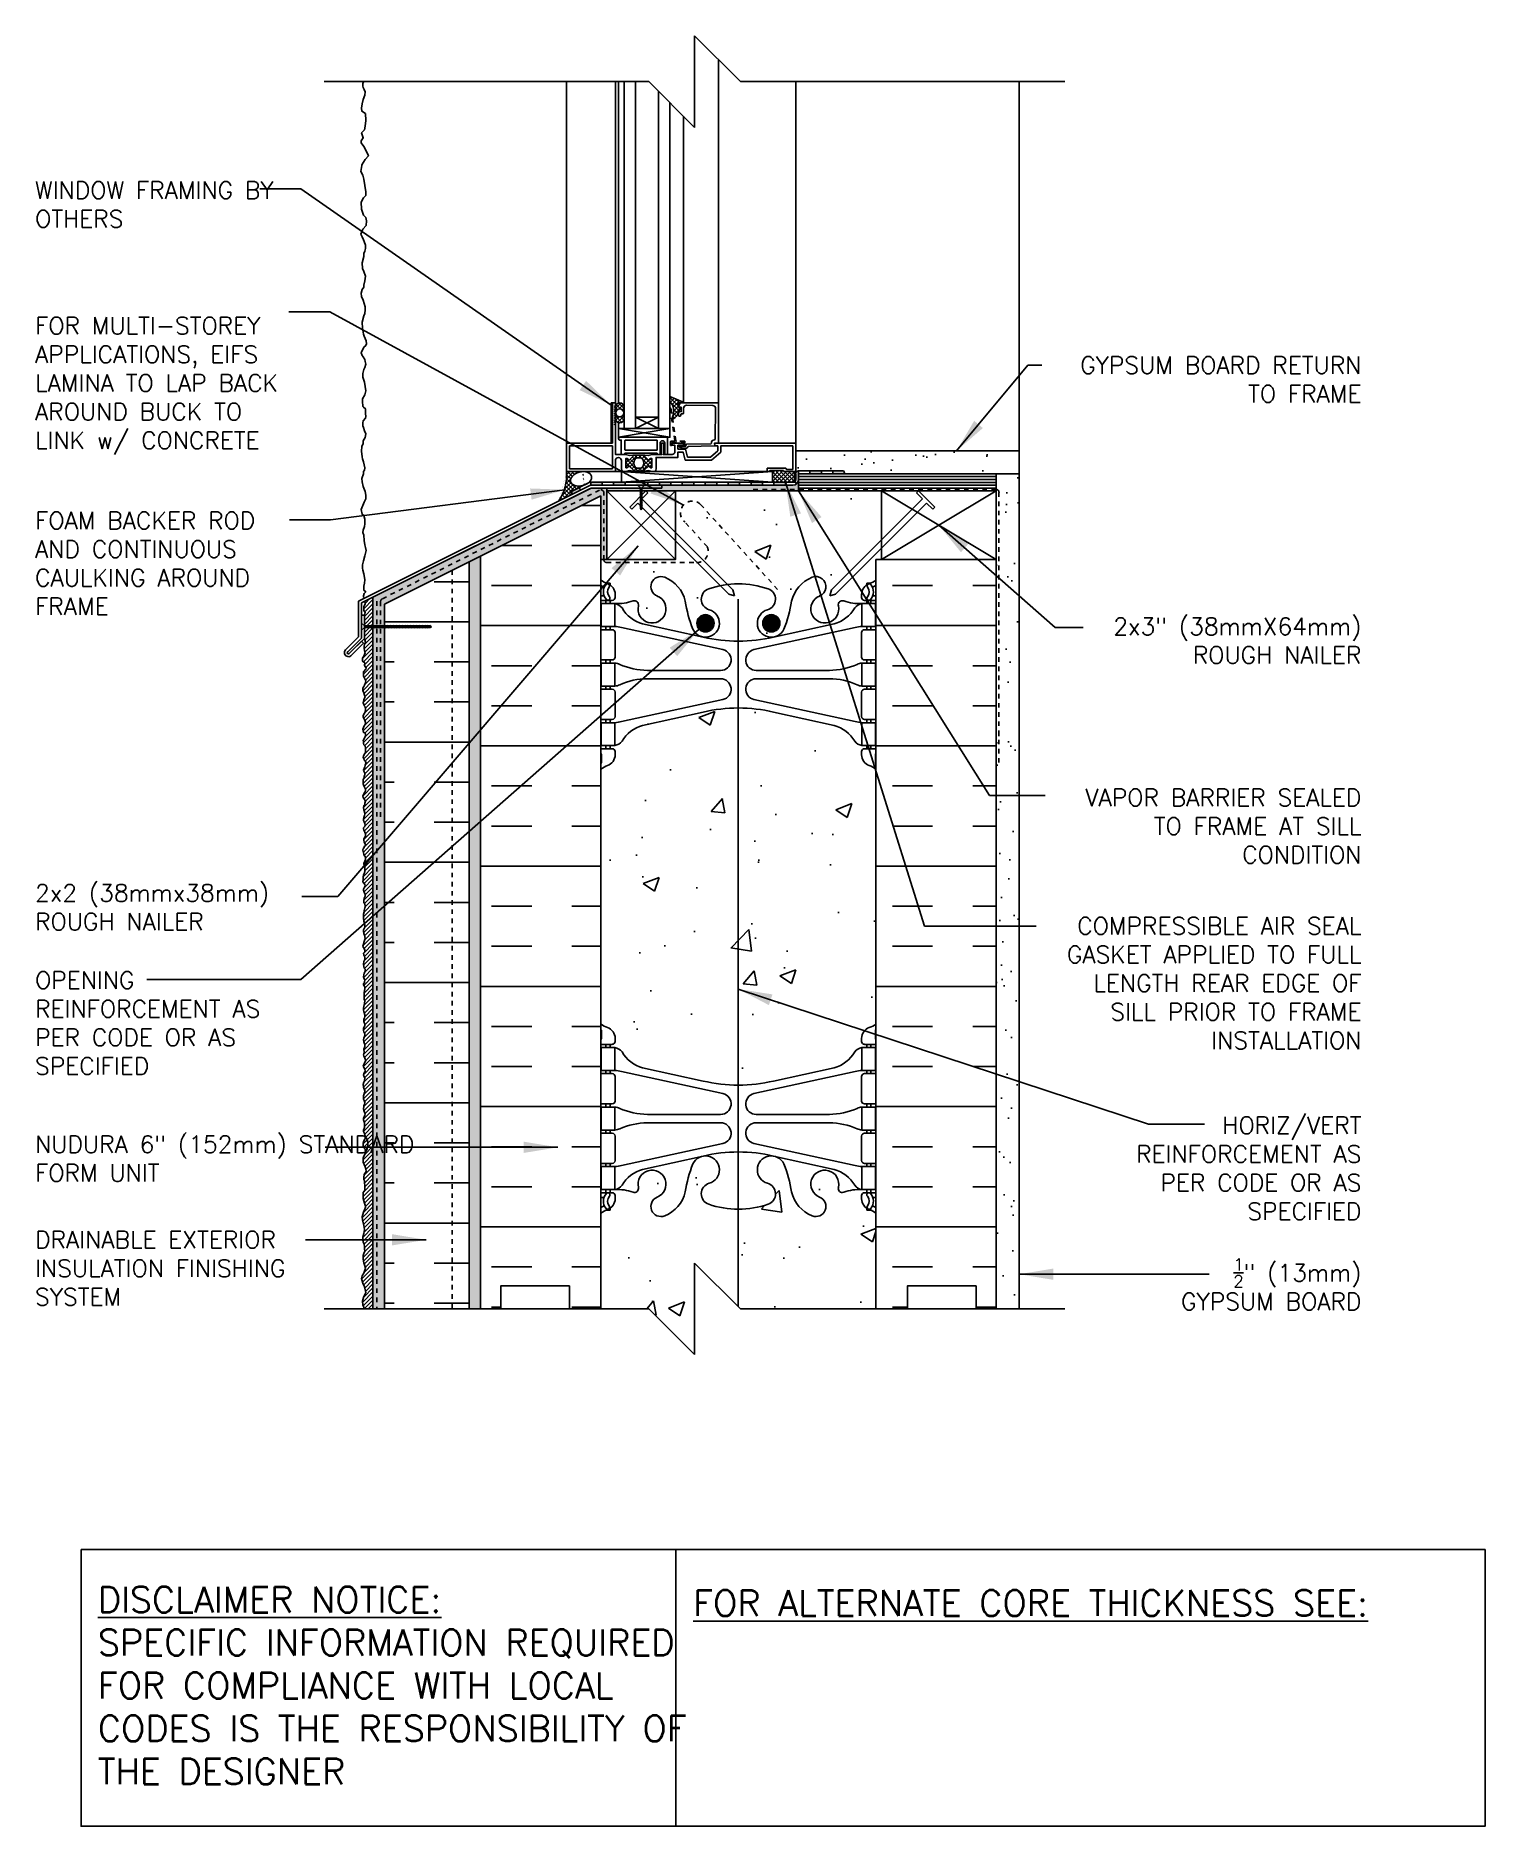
# Model space of a CAD drawing. Header units: inches. Extents: x 2792.9 to 2824.6, y 346.5 to 385.5.
import ezdxf

# ---------------------------------------------------------------- set-up
doc = ezdxf.new("R2010")
doc.units = ezdxf.units.IN
doc.header["$LTSCALE"] = 0.5
doc.header["$MEASUREMENT"] = 0
doc.linetypes.add('DASHED2', pattern=[0.375, 0.25, -0.125])
doc.linetypes.add('HIDDEN2', pattern=[0.1875, 0.125, -0.0625])
for name, color, linetype in [('HATCH', 12, 'CONTINUOUS'), ('Hidden2', 12, 'HIDDEN2'), ('LINE18', 9, 'CONTINUOUS'), ('line25', 2, 'CONTINUOUS'), ('LINE50', 5, 'CONTINUOUS'), ('LINE65', 3, 'CONTINUOUS'), ('LINE9', 9, 'CONTINUOUS'), ('TEXT', 4, 'CONTINUOUS'), ('Web_Edge', 9, 'CONTINUOUS')]:
    doc.layers.add(name, color=color, linetype=linetype)
doc.styles.add('DIM', font='romans.shx', dxfattribs={"width": 0.7})
doc.styles.get("Standard").update_dxf_attribs({"font": 'romans.shx'})
doc.dimstyles.new('ext_12', dxfattribs={"dimscale": 12, "dimtxt": 0.09375, "dimasz": 0.09375, "dimexe": 0.09375, "dimexo": 0.0625, "dimgap": 0.0625, "dimtad": 1, "dimdec": 1, "dimzin": 3, "dimdsep": 46, "dimlunit": 4, "dimtxsty": 'DIM', "dimcen": 0.09, "dimdle": 0.09375, "dimclrt": 4, "dimadec": 0, "dimazin": 0, "dimtfac": 1, "dimtdec": 1, "dimtmove": 2, "dimatfit": 3, "dimfxl": 1, "dimfrac": 2, "dimtolj": 1, "dimtzin": 0, "dimarcsym": 0})
pattern_1 = [(37.5, (0, 0), (-0.003149668, 0.0963411885), [0, -0.076, 0, -0.085, 0, -0.08125]), (7.5, (0, 0), (0.088488835, 0.141107303), [0, -0.041, 0, -0.0685, 0, -0.02625]), (327.5, (-0.0615, 0), (0.155707093, 0.0002829527), [0, -0.025, 0, -0.09, 0, -0.1175]), (317.5, (-0.0615, 0), (0.15030633, 0.043883778), [0, -0.0125, 0, -0.059, 0, -0.0675])]
pattern_2 = [(50, (0, 0), (3.586301, -0.3137607), [0.375, -4.125]), (355, (0, 0), (-0.6937567, 3.7609607), [0.3, -3.3]), (100.45144, (0.299, -0.026), (2.8925442, 3.4472), [0.318701, -3.5057106]), (46.1842, (0, 1), (5.3362067, -0.8275964), [0.5625, -6.1875]), (96.63564, (0.4447, 0.931), (4.67331, 4.870593), [0.478052, -5.258569]), (351.18416, (0, 1), (4.67331, 4.870593), [0.45, -4.95]), (21, (0.5, 0.75), (2.9845353, -2.0130945), [0.375, -4.125]), (326, (0.5, 0.75), (1.2165767, 3.62575), [0.3, -3.3]), (71.45144, (0.7487, 0.5822), (4.201112, 1.6126558), [0.318701, -3.5057106]), (37.5, (0, 0), (0.0607993, 1.66446927), [0, -3.26, 0, -3.35, 0, -3.3125]), (7.5, (0, 0), (1.3153477, 1.9720586), [0, -1.91, 0, -3.185, 0, -1.2625]), (327.5, (-1.115, 0), (2.6691122, -0.11277436), [0, -1.25, 0, -3.9, 0, -5.175]), (317.5, (-1.615, 0), (2.9159308, 0.500525), [0, -1.625, 0, -2.59, 0, -3.675])]

msp = doc.modelspace()

# ---------------------------------------------------------------- texts
at = {"layer": 'TEXT'}
for s, insert, char_height, width, attachment_point in [('WINDOW FRAMING BY OTHERS', (2792.917, 381.861), 0.375, 5.75279, 4), ('FOR MULTI-STOREY APPLICATIONS, EIFS LAMINA TO LAP BACK AROUND BUCK TO LINK w/ CONCRETE', (2792.917, 377.902), 0.375, 5.75279, 4), ('\\A1;GYPSUM BOARD RETURN TO FRAME', (2821.864, 378.041), 0.375, 7.20976, 6), ('FOAM BACKER ROD AND CONTINUOUS CAULKING AROUND FRAME', (2792.917, 374.025), 0.375, 5.75279, 4), ('\\A1;2x3" (38mmX64mm) ROUGH NAILER', (2821.864, 372.338), 0.375, 7.20976, 6), ('\\A1;VAPOR BARRIER SEALED TO FRAME AT SILL CONDITION', (2821.864, 368.291), 0.375, 7.20976, 6), ('2x2 (38mmx38mm) ROUGH NAILER', (2792.917, 366.519), 0.375, 5.75279, 4), ('\\A1;{\\H1x;COMPRESSIBLE AIR SEAL GASKET APPLIED TO FULL LENGTH REAR EDGE OF SILL PRIOR TO FRAME INSTALLATION}', (2821.864, 364.863), 0.375, 7.20976, 6), ('OPENING REINFORCEMENT AS PER CODE OR AS SPECIFIED', (2792.917, 363.991), 0.375, 5.75279, 4), ('\\A1;{\\H1x;HORIZ/VERT REINFORCEMENT AS PER CODE OR AS SPECIFIED}', (2821.864, 360.82), 0.375, 6.0168, 6), ('NUDURA 6" (152mm) STANDARD FORM UNIT ', (2792.917, 361.033), 0.375, 9.23342, 4), ('DRAINABLE EXTERIOR INSULATION FINISHING SYSTEM', (2792.917, 358.639), 0.375, 5.92106, 4), ('\\A1;{\\H0.7x;\\S1/2;}" (13mm) GYPSUM BOARD', (2821.864, 358.29), 0.375, 4.53432, 6), ('{\\LDISCLAIMER NOTICE:}\\PSPECIFIC INFORMATION REQUIRED FOR COMPLIANCE WITH LOCAL CODES IS THE RESPONSIBILITY OF THE DESIGNER', (2794.286, 349.531), 0.5625, 14.00235, 4), ('{\\LFOR ALTERNATE CORE THICKNESS SEE:}', (2807.278, 351.33), 0.5625, 23.33295, 4)]:
    msp.add_mtext(s, dxfattribs=dict(at, insert=insert, char_height=char_height, width=width, attachment_point=attachment_point))

# ---------------------------------------------------------------- hatches: boundary and pattern name
at = {"layer": 'HATCH'}
h = msp.add_hatch(dxfattribs=at)
h.set_pattern_fill('ANSI37', color=256, scale=0.5, style=0)
h.set_pattern_definition([(45, (85.127623, -147.035874), (-0.0441941738, 0.0441941738), []), (135, (85.127623, -147.035874), (-0.0441941738, -0.0441941738), [])])
h.paths.add_polyline_path([(2805.771, 377.188), (2805.771, 377.435, 0.973119), (2805.581, 377.44), (2805.581, 377.188, 1.00028)])
h.paths.add_polyline_path([(2805.588, 377.311, -1), (2805.763, 377.311, -1)], flags=16)
h.paths.add_polyline_path([(2806.942, 377.529), (2807.066, 377.529, 0.392741), (2807.047, 377.555), (2806.771, 377.666), (2806.771, 377.561, -0.314564), (2806.825, 377.218), (2806.829, 377.192), (2806.855, 377.192, 0.149443), (2806.958, 377.311), (2806.958, 377.311, -0.192913), (2806.966, 377.332, 0.089226), (2806.98, 377.426), (2806.961, 377.429, -0.315299), (2806.959, 377.432)])
h.paths.add_polyline_path([(2806.304, 376.15, -0.772598), (2806.329, 376.136, 0.343149), (2806.333, 376.124), (2806.35, 376.115, 0.131652), (2806.354, 376.114), (2806.372, 376.114, 0.414214), (2806.38, 376.122), (2806.38, 376.311, 0.414214), (2806.372, 376.319), (2806.354, 376.319, 0.131652), (2806.35, 376.318), (2806.333, 376.309, 0.343149), (2806.329, 376.297, -0.772598), (2806.304, 376.283), (2806.196, 376.39), (2805.99, 376.39), (2805.882, 376.283, -0.772598), (2805.857, 376.297, 0.343149), (2805.853, 376.309), (2805.837, 376.318, 0.131652), (2805.833, 376.319), (2805.814, 376.319, 0.414214), (2805.806, 376.311), (2805.806, 376.122, 0.414214), (2805.814, 376.114), (2805.833, 376.114, 0.131652), (2805.837, 376.115), (2805.853, 376.124, 0.343149), (2805.857, 376.136, -0.772598), (2805.882, 376.15), (2805.99, 376.043), (2806.196, 376.043)])
h.paths.add_polyline_path([(2806.121, 376.332), (2806.066, 376.332, 0.323848), (2806.009, 376.29, 0.326502), (2806.009, 376.143, 0.323848), (2806.066, 376.102), (2806.121, 376.102, 0.323848), (2806.178, 376.143, 0.326502), (2806.178, 376.29, 0.323848)], flags=16)
h = msp.add_hatch(dxfattribs=at)
h.set_pattern_fill('AR-SAND', color=256, scale=0.5)
h.set_pattern_definition([(37.5, (85.1276, -147.0839), (-0.03149668, 0.96341188), [0, -0.76, 0, -0.85, 0, -0.8125]), (7.5, (85.1276, -147.0839), (0.88488835, 1.41107303), [0, -0.41, 0, -0.685, 0, -0.2625]), (327.5, (84.5126, -147.0839), (1.55707093, 0.00282953), [0, -0.25, 0, -0.9, 0, -1.175]), (317.5, (84.5126, -147.0839), (1.5030633, 0.4388378), [0, -0.125, 0, -0.59, 0, -0.675])])
edge = h.paths.add_edge_path()
edge.add_line((2814.391, 376.483), (2809.516, 376.483))
edge.add_line((2809.516, 376.483), (2809.516, 375.983))
edge.add_arc((2809.578, 375.983), 0.0625, 90, 180, ccw=False)
edge.add_line((2809.578, 376.045), (2810.547, 376.045))
edge.add_line((2810.547, 376.045), (2810.547, 375.983))
edge.add_line((2810.547, 375.983), (2813.891, 375.983))
edge.add_line((2813.891, 375.983), (2813.891, 374.108))
edge.add_line((2813.891, 374.108), (2813.891, 357.753))
edge.add_line((2813.891, 357.753), (2814.391, 357.753))
edge.add_line((2814.391, 357.753), (2814.391, 376.483))
h = msp.add_hatch(dxfattribs=at)
h.set_pattern_fill('ANSI37', color=256, scale=0.5, style=0)
edge = h.paths.add_edge_path()
edge.add_ellipse((2804.831, 375.872), major_axis=(0.228, 0.062), ratio=0.634393, start_angle=67.7415, end_angle=279.8182, ccw=False)
edge.add_line((2804.882, 376.029), (2804.516, 376.029))
edge.add_arc((2803.488, 375.956), 1.03, -33.3175, 4.0877, ccw=False)
edge.add_line((2804.349, 375.39), (2804.656, 375.543))
edge.add_arc((2804.642, 375.571), 0.0313, 117.8751, 297.8751, ccw=False)
edge.add_line((2804.627, 375.599), (2804.909, 375.74))
h = msp.add_hatch(color=7, dxfattribs=at)
h.dxf.hatch_style = 1
h.paths.add_polyline_path([(2810.547, 376.045), (2810.328, 376.045), (2810.328, 375.983), (2810.547, 375.983, 1)])
h.paths.add_polyline_path([(2810.078, 376.045), (2809.828, 376.045), (2809.828, 375.983), (2810.078, 375.983)])
h.paths.add_polyline_path([(2809.578, 376.045, 0.414214), (2809.516, 375.983), (2809.516, 375.86, -0.250131), (2809.488, 375.808), (2809.542, 375.772, 0.198912), (2809.578, 375.86)])
h.paths.add_polyline_path([(2809.292, 375.798), (2809.042, 375.798), (2809.042, 375.735), (2809.292, 375.735)])
h.paths.add_polyline_path([(2808.792, 375.798), (2808.542, 375.798), (2808.542, 375.735), (2808.792, 375.735)])
h.paths.add_polyline_path([(2808.292, 375.798), (2808.042, 375.798), (2808.042, 375.735), (2808.292, 375.735)])
h.paths.add_polyline_path([(2807.792, 375.798), (2807.542, 375.798), (2807.542, 375.735), (2807.792, 375.735)])
h.paths.add_polyline_path([(2807.292, 375.798), (2807.042, 375.798), (2807.042, 375.735), (2807.292, 375.735)])
h.paths.add_polyline_path([(2806.792, 375.798), (2806.542, 375.798), (2806.542, 375.735), (2806.792, 375.735)])
h.paths.add_polyline_path([(2806.292, 375.798), (2806.042, 375.798), (2806.042, 375.735), (2806.292, 375.735)])
h.paths.add_polyline_path([(2805.792, 375.798), (2805.542, 375.798), (2805.542, 375.735), (2805.792, 375.735)])
h.paths.add_polyline_path([(2805.292, 375.798), (2805.042, 375.798), (2805.042, 375.735), (2805.292, 375.735)])
h.paths.add_polyline_path([(2804.819, 375.625), (2804.792, 375.681), (2804.627, 375.599, 1), (2804.656, 375.543)])
h = msp.add_hatch(dxfattribs=at)
h.set_pattern_fill('ANSI37', color=256, scale=0.5)
h.set_pattern_definition([(45, (0, 0.048), (-0.0441941738, 0.0441941738), []), (135, (0, 0.048), (-0.0441941738, -0.0441941738), [])])
h.paths.add_polyline_path([(2809.488, 376.029), (2809.009, 376.029), (2809.009, 375.798), (2809.488, 375.798)])
h = msp.add_hatch(dxfattribs=at)
h.set_pattern_fill('AR-SAND', color=256, scale=0.05)
h.set_pattern_definition(pattern_1)
h.paths.add_polyline_path([(2805.751, 375.672), (2805.391, 375.672), (2805.391, 375.608), (2805.751, 375.608)])
h.paths.add_polyline_path([(2809.578, 375.86, -0.414214), (2809.453, 375.735), (2806.096, 375.735), (2806.096, 375.672), (2805.783, 375.672), (2805.783, 375.608), (2809.578, 375.608)])
h.paths.add_polyline_path([(2800.541, 373.136), (2802.641, 374.186), (2805.266, 375.499), (2805.266, 374.108), (2805.391, 374.108), (2805.391, 375.608), (2805.391, 375.672), (2805.052, 375.672), (2800.291, 373.291), (2800.291, 357.753), (2800.541, 357.753)])
h = msp.add_hatch(dxfattribs=at)
h.set_pattern_fill('AR-CONC', color=256, scale=0.5)
h.set_pattern_definition(pattern_2)
h.paths.add_polyline_path([(2811.266, 369.535, 0.082415), (2811.122, 369.614, -0.317837), (2810.956, 369.849), (2810.956, 369.917, -0.414214), (2811.018, 369.979), (2811.066, 369.979), (2811.066, 370.049), (2810.961, 370.049, -0.188973), (2810.805, 370.144, 0.196323), (2810.356, 370.491), (2809.034, 370.781, 0.057795), (2808.266, 370.87, 0.057795), (2807.498, 370.781), (2806.176, 370.491, 0.196323), (2805.727, 370.144, -0.188973), (2805.571, 370.049), (2805.466, 370.049), (2805.466, 369.979), (2805.513, 369.979, -0.414214), (2805.576, 369.917), (2805.576, 369.849, -0.317837), (2805.409, 369.614, 0.082415), (2805.266, 369.535), (2805.266, 363.972, 0.082415), (2805.409, 363.893, -0.317837), (2805.576, 363.657), (2805.576, 363.59, -0.414214), (2805.513, 363.527), (2805.466, 363.527), (2805.466, 363.457), (2805.571, 363.457, -0.188973), (2805.727, 363.362, 0.196323), (2806.176, 363.016), (2807.498, 362.725, 0.057795), (2808.266, 362.636, 0.057795), (2809.034, 362.725), (2810.356, 363.016, 0.196323), (2810.805, 363.362, -0.188973), (2810.961, 363.457), (2811.066, 363.457), (2811.066, 363.527), (2811.018, 363.527, -0.414214), (2810.956, 363.59), (2810.956, 363.657, -0.317837), (2811.122, 363.893, 0.082415), (2811.266, 363.972)])
h.paths.add_polyline_path([(2811.391, 375.608), (2806.891, 375.608), (2806.891, 374.699), (2808.025, 373.564, -0.030103), (2808.266, 373.579, -0.082755), (2808.914, 373.471, -0.735593), (2808.901, 373.013, 0.955472), (2809.04, 372.419), (2809.059, 372.423, 0.223253), (2809.26, 372.588, 0.053157), (2809.426, 373.202, -0.24438), (2809.874, 373.723, -1), (2810.037, 373.315, 2.182095), (2810.447, 373.102, -0.601435), (2810.567, 373.207, 0.10046), (2810.961, 373.149), (2811.066, 373.149), (2811.066, 373.219), (2811.018, 373.219, -0.414214), (2810.956, 373.282), (2810.956, 373.349, -0.249069), (2811.066, 373.557), (2811.066, 373.598), (2811.156, 373.598, 0.064398), (2811.266, 373.664), (2811.266, 374.108), (2811.391, 374.108), (2811.391, 374.36), (2810.388, 373.358), (2810.259, 373.317), (2810.299, 373.446), (2811.391, 374.537)])
h.paths.add_polyline_path([(2811.266, 359.842, 0.064398), (2811.156, 359.908), (2811.066, 359.908), (2811.066, 359.95, -0.249069), (2810.956, 360.157), (2810.956, 360.225, -0.414214), (2811.018, 360.287), (2811.066, 360.287), (2811.066, 360.357), (2810.961, 360.357, 0.10046), (2810.567, 360.3, -0.601435), (2810.447, 360.405, 2.182095), (2810.037, 360.192, -1), (2809.874, 359.783, -0.24438), (2809.426, 360.304, 0.053157), (2809.26, 360.918, 1.553132), (2808.901, 360.494, -0.735593), (2808.914, 360.036, -0.082755), (2808.266, 359.928, -0.082755), (2807.617, 360.036, -0.735593), (2807.63, 360.494, 1.553132), (2807.272, 360.918, 0.053157), (2807.106, 360.304, -0.24438), (2806.657, 359.783, -1), (2806.494, 360.192, 2.182095), (2806.084, 360.405, -0.601435), (2805.964, 360.3, 0.10046), (2805.571, 360.357), (2805.466, 360.357), (2805.466, 360.287), (2805.513, 360.287, -0.414214), (2805.576, 360.225), (2805.576, 360.157, -0.249069), (2805.466, 359.95), (2805.466, 359.908), (2805.376, 359.908, 0.064398), (2805.266, 359.842), (2805.266, 357.753), (2806.309, 357.753), (2807.309, 356.753), (2807.309, 358.753), (2808.309, 357.753), (2811.266, 357.753)])
h = msp.add_hatch(dxfattribs=at)
h.set_pattern_fill('INSUL', color=256, scale=7)
h.set_pattern_definition([(0, (85.1276, -147.084), (0, 2.625), []), (0, (85.1276, -146.209), (0, 2.625), [0.875, -0.875]), (0, (85.1276, -145.334), (0, 2.625), [0.875, -0.875])])
h.paths.add_polyline_path([(2805.266, 375.499), (2802.641, 374.186), (2802.641, 357.753), (2803.078, 357.753), (2803.078, 358.253), (2804.578, 358.253), (2804.578, 357.753), (2805.266, 357.753)])
h.paths.add_polyline_path([(2813.891, 374.108), (2811.266, 374.108), (2811.266, 357.753), (2811.953, 357.753), (2811.953, 358.253), (2813.453, 358.253), (2813.453, 357.753), (2813.891, 357.753)])
h = msp.add_hatch(dxfattribs=at)
h.set_pattern_fill('INSUL', color=256, scale=7)
h.set_pattern_definition([(0, (-0.125, 0), (0, 2.625), []), (0, (-0.125, 0.875), (0, 2.625), [0.875, -0.875]), (0, (-0.125, 1.75), (0, 2.625), [0.875, -0.875])])
h.paths.add_polyline_path([(2802.391, 374.124), (2800.541, 373.199), (2800.541, 357.753), (2802.391, 357.753)])
h = msp.add_hatch(dxfattribs=at)
h.set_pattern_fill('AR-SAND', color=256, scale=0.05)
h.set_pattern_definition(pattern_1)
h.paths.add_polyline_path([(2802.641, 374.186), (2802.391, 374.061), (2802.391, 357.753), (2802.641, 357.753)])
h = msp.add_hatch(dxfattribs=at)
h.set_pattern_fill('AR-CONC', color=256, scale=0.5)
h.set_pattern_definition(pattern_2)
h.paths.add_polyline_path([(2807.368, 374.045, -0.013115), (2807.355, 374.045), (2805.391, 374.045, -0.414214), (2805.328, 374.108), (2805.266, 374.108), (2805.266, 373.664, 0.064398), (2805.376, 373.598), (2805.466, 373.598), (2805.466, 373.557, -0.249069), (2805.576, 373.349), (2805.576, 373.282, -0.414214), (2805.513, 373.219), (2805.466, 373.219), (2805.466, 373.149), (2805.571, 373.149, 0.10046), (2805.964, 373.207, -0.601435), (2806.084, 373.102, 2.182095), (2806.494, 373.315, -1), (2806.657, 373.723, -0.24438), (2807.106, 373.202, 0.053157), (2807.272, 372.588, 0.223253), (2807.472, 372.423), (2807.492, 372.419, 0.955472), (2807.63, 373.013, -0.735593), (2807.617, 373.471, -0.033193), (2807.873, 373.54)])
h = msp.add_hatch(dxfattribs=at)
h.set_pattern_fill('ANSI31', color=256, scale=0.5)
h.paths.add_polyline_path([(2800.291, 372.63), (2800.131, 372.63), (2800.103, 372.61), (2800.103, 372.387), (2800.127, 372.306), (2800.106, 372.262), (2800.097, 372.21), (2800.097, 372.168), (2800.107, 372.124), (2800.12, 372.073), (2800.105, 372.038), (2800.097, 372.015), (2800.065, 371.96), (2800.062, 371.918), (2800.066, 371.889), (2800.111, 371.855), (2800.106, 371.807), (2800.114, 371.786), (2800.139, 371.746), (2800.132, 371.72), (2800.085, 371.66), (2800.081, 371.617), (2800.084, 371.564), (2800.107, 371.518), (2800.135, 371.46), (2800.12, 371.406), (2800.106, 371.369), (2800.093, 371.341), (2800.071, 371.299), (2800.071, 371.248), (2800.09, 371.198), (2800.109, 371.147), (2800.119, 371.113), (2800.106, 371.086), (2800.093, 371.048), (2800.083, 371.021), (2800.075, 370.981), (2800.089, 370.947), (2800.101, 370.918), (2800.117, 370.896), (2800.127, 370.842), (2800.12, 370.782), (2800.092, 370.738), (2800.079, 370.699), (2800.08, 370.669), (2800.106, 370.617), (2800.128, 370.551), (2800.118, 370.508), (2800.099, 370.482), (2800.086, 370.446), (2800.073, 370.411), (2800.077, 370.373), (2800.08, 370.358), (2800.092, 370.336), (2800.11, 370.327), (2800.13, 370.295), (2800.127, 370.26), (2800.109, 370.213), (2800.074, 370.159), (2800.085, 370.128), (2800.086, 370.092), (2800.093, 370.066), (2800.118, 370.033), (2800.126, 369.991), (2800.126, 369.908), (2800.116, 369.875), (2800.086, 369.828), (2800.08, 369.792), (2800.088, 369.765), (2800.102, 369.732), (2800.122, 369.709), (2800.139, 369.675), (2800.121, 369.63), (2800.121, 369.611), (2800.115, 369.585), (2800.096, 369.55), (2800.083, 369.516), (2800.088, 369.49), (2800.103, 369.464), (2800.115, 369.42), (2800.102, 369.381), (2800.096, 369.352), (2800.075, 369.304), (2800.077, 369.215), (2800.091, 369.172), (2800.106, 369.139), (2800.128, 369.098), (2800.129, 369.064), (2800.11, 369.029), (2800.09, 368.999), (2800.073, 368.95), (2800.076, 368.915), (2800.092, 368.895), (2800.127, 368.839), (2800.115, 368.791), (2800.11, 368.765), (2800.091, 368.738), (2800.085, 368.694), (2800.094, 368.649), (2800.097, 368.621), (2800.115, 368.561), (2800.109, 368.523), (2800.088, 368.476), (2800.083, 368.451), (2800.085, 368.414), (2800.097, 368.381), (2800.114, 368.345), (2800.117, 368.304), (2800.106, 368.274), (2800.087, 368.25), (2800.081, 368.23), (2800.089, 368.204), (2800.099, 368.187), (2800.11, 368.162), (2800.119, 368.134), (2800.127, 368.108), (2800.128, 368.071), (2800.108, 368.034), (2800.094, 368.011), (2800.09, 367.976), (2800.096, 367.949), (2800.109, 367.929), (2800.132, 367.876), (2800.109, 367.851), (2800.102, 367.833), (2800.095, 367.813), (2800.078, 367.8), (2800.073, 367.767), (2800.084, 367.708), (2800.096, 367.665), (2800.12, 367.629), (2800.128, 367.568), (2800.115, 367.525), (2800.093, 367.479), (2800.092, 367.463), (2800.104, 367.403), (2800.111, 367.377), (2800.115, 367.335), (2800.114, 367.302), (2800.105, 367.281), (2800.103, 367.269), (2800.093, 367.239), (2800.082, 367.228), (2800.074, 367.183), (2800.075, 367.133), (2800.073, 367.078), (2800.11, 367.022), (2800.118, 366.984), (2800.113, 366.968), (2800.098, 366.947), (2800.081, 366.915), (2800.085, 366.891), (2800.09, 366.869), (2800.117, 366.811), (2800.123, 366.765), (2800.115, 366.745), (2800.097, 366.717), (2800.09, 366.665), (2800.09, 366.618), (2800.113, 366.592), (2800.121, 366.53), (2800.11, 366.508), (2800.104, 366.475), (2800.1, 366.447), (2800.099, 366.421), (2800.081, 366.366), (2800.081, 366.321), (2800.082, 366.271), (2800.091, 366.219), (2800.106, 366.165), (2800.112, 366.139), (2800.11, 366.102), (2800.106, 366.074), (2800.086, 366.024), (2800.081, 365.987), (2800.09, 365.949), (2800.105, 365.907), (2800.124, 365.841), (2800.101, 365.774), (2800.093, 365.751), (2800.082, 365.712), (2800.073, 365.671), (2800.075, 365.65), (2800.096, 365.619), (2800.11, 365.582), (2800.113, 365.549), (2800.087, 365.516), (2800.09, 365.484), (2800.094, 365.466), (2800.103, 365.453), (2800.112, 365.418), (2800.112, 365.371), (2800.09, 365.333), (2800.084, 365.276), (2800.091, 365.226), (2800.101, 365.193), (2800.109, 365.181), (2800.12, 365.169), (2800.125, 365.128), (2800.112, 365.105), (2800.097, 365.081), (2800.088, 365.048), (2800.084, 365.004), (2800.093, 364.976), (2800.101, 364.955), (2800.112, 364.933), (2800.106, 364.895), (2800.105, 364.877), (2800.086, 364.851), (2800.083, 364.836), (2800.088, 364.812), (2800.11, 364.782), (2800.115, 364.744), (2800.105, 364.692), (2800.097, 364.66), (2800.097, 364.611), (2800.097, 364.581), (2800.098, 364.514), (2800.116, 364.477), (2800.109, 364.427), (2800.108, 364.416), (2800.089, 364.353), (2800.082, 364.314), (2800.084, 364.272), (2800.09, 364.241), (2800.1, 364.219), (2800.115, 364.17), (2800.113, 364.133), (2800.106, 364.104), (2800.093, 364.066), (2800.093, 364.029), (2800.097, 364.005), (2800.103, 363.988), (2800.115, 363.967), (2800.114, 363.938), (2800.106, 363.915), (2800.083, 363.88), (2800.082, 363.829), (2800.09, 363.803), (2800.114, 363.754), (2800.114, 363.72), (2800.107, 363.696), (2800.088, 363.665), (2800.084, 363.626), (2800.092, 363.583), (2800.101, 363.557), (2800.116, 363.523), (2800.109, 363.459), (2800.09, 363.419), (2800.097, 363.359), (2800.085, 363.301), (2800.09, 363.27), (2800.104, 363.244), (2800.119, 363.207), (2800.133, 363.173), (2800.114, 363.139), (2800.097, 363.104), (2800.08, 363.054), (2800.088, 363.025), (2800.111, 362.985), (2800.119, 362.94), (2800.112, 362.926), (2800.089, 362.887), (2800.087, 362.851), (2800.091, 362.838), (2800.11, 362.792), (2800.107, 362.747), (2800.108, 362.727), (2800.095, 362.698), (2800.076, 362.648), (2800.081, 362.593), (2800.093, 362.569), (2800.115, 362.514), (2800.11, 362.481), (2800.102, 362.464), (2800.1, 362.446), (2800.083, 362.404), (2800.081, 362.368), (2800.086, 362.333), (2800.097, 362.3), (2800.113, 362.257), (2800.106, 362.216), (2800.095, 362.195), (2800.088, 362.176), (2800.087, 362.115), (2800.094, 362.083), (2800.108, 362.045), (2800.121, 362.011), (2800.115, 361.979), (2800.098, 361.944), (2800.084, 361.905), (2800.083, 361.882), (2800.093, 361.856), (2800.103, 361.815), (2800.104, 361.764), (2800.105, 361.695), (2800.084, 361.658), (2800.086, 361.621), (2800.111, 361.561), (2800.118, 361.52), (2800.12, 361.488), (2800.115, 361.459), (2800.094, 361.418), (2800.079, 361.37), (2800.077, 361.322), (2800.08, 361.281), (2800.118, 361.239), (2800.128, 361.175), (2800.119, 361.136), (2800.094, 361.087), (2800.08, 361.043), (2800.08, 360.994), (2800.075, 360.945), (2800.097, 360.902), (2800.12, 360.853), (2800.137, 360.806), (2800.141, 360.753), (2800.098, 360.686), (2800.088, 360.622), (2800.09, 360.598), (2800.094, 360.578), (2800.104, 360.549), (2800.105, 360.517), (2800.11, 360.429), (2800.11, 360.376), (2800.106, 360.324), (2800.076, 360.299), (2800.076, 360.277), (2800.075, 360.161), (2800.107, 360.062), (2800.123, 360.018), (2800.129, 359.97), (2800.108, 359.914), (2800.085, 359.86), (2800.057, 359.759), (2800.065, 359.696), (2800.091, 359.57), (2800.101, 359.53), (2800.103, 359.482), (2800.101, 359.442), (2800.088, 359.395), (2800.069, 359.317), (2800.072, 359.248), (2800.077, 359.219), (2800.091, 359.179), (2800.107, 359.12), (2800.109, 359.062), (2800.11, 359.011), (2800.091, 358.959), (2800.076, 358.919), (2800.074, 358.834), (2800.091, 358.756), (2800.113, 358.694), (2800.126, 358.641), (2800.115, 358.596), (2800.092, 358.533), (2800.058, 358.47), (2800.044, 358.413), (2800.07, 358.31), (2800.103, 358.234), (2800.123, 358.169), (2800.132, 358.111), (2800.124, 358.082), (2800.102, 358.04), (2800.086, 358), (2800.066, 357.923), (2800.07, 357.842), (2800.103, 357.753), (2800.291, 357.753)])
h.paths.add_polyline_path([(2800.291, 373.291), (2800.103, 373.197), (2800.124, 373.168), (2800.118, 373.137), (2800.095, 373.088), (2800.088, 373.028), (2800.091, 372.995), (2800.119, 372.956), (2800.103, 372.895), (2800.103, 372.661), (2800.103, 372.661), (2800.291, 372.661)])
at = {"layer": 'LINE65'}
for points in [[(2807.735, 372.719, 1), (2807.36, 372.719, 1)], [(2809.172, 372.719, 1), (2808.797, 372.719, 1)]]:
    msp.add_hatch(color=256, dxfattribs=at).paths.add_polyline_path(points)

# ---------------------------------------------------------------- linework, layer by layer
at = {"layer": 'HATCH'}
for p, q in [((2807.83, 377.529), (2807.83, 385.023)), ((2804.516, 384.544), (2804.516, 376.654)), ((2805.581, 384.544), (2805.581, 376.654)), ((2805.646, 384.544), (2805.646, 377.525)), ((2809.516, 384.544), (2809.516, 376.654)), ((2814.391, 376.483), (2814.391, 384.544)), ((2807.067, 377.529), (2807.067, 383.786)), ((2805.646, 377.098), (2805.646, 376.748)), ((2805.646, 376.968), (2806.771, 376.781)), ((2805.646, 376.781), (2806.771, 376.968)), ((2806.221, 376.39), (2805.966, 376.39)), ((2805.716, 375.798), (2809.009, 376.029)), ((2809.009, 375.798), (2805.716, 376.029)), ((2806.221, 376.043), (2805.966, 376.043)), ((2805.391, 375.608), (2806.891, 374.108)), ((2806.891, 375.608), (2805.391, 374.108)), ((2813.891, 375.92), (2809.578, 375.92)), ((2813.891, 375.858), (2809.578, 375.858)), ((2813.891, 375.795), (2809.578, 375.795)), ((2813.891, 375.733), (2809.578, 375.733)), ((2813.891, 375.67), (2809.578, 375.67)), ((2811.391, 375.608), (2813.891, 374.108)), ((2813.891, 375.608), (2811.391, 374.108)), ((2805.391, 374.108), (2805.266, 374.108))]:
    msp.add_line(p, q, dxfattribs=at)
at = {"layer": 'HATCH', "color": 4, "linetype": 'DASHED2', "ltscale": 0.5}
for p, q in [((2813.891, 375.639), (2808.578, 375.639)), ((2813.953, 375.577), (2813.953, 369.608))]:
    msp.add_line(p, q, dxfattribs=at)
at = {"layer": 'HATCH'}
msp.add_lwpolyline([(2800.094, 384.544), (2800.067, 384.509), (2800.069, 384.447), (2800.076, 384.417), (2800.097, 384.368), (2800.124, 384.32), (2800.11, 384.248), (2800.078, 384.156), (2800.053, 384.061), (2800.043, 383.962), (2800.05, 383.897), (2800.127, 383.847), (2800.134, 383.697), (2800.122, 383.57), (2800.106, 383.491), (2800.041, 383.422), (2800.078, 383.317), (2800.032, 383.252), (2800.032, 383.204), (2800.088, 383.125), (2800.159, 383.005), (2800.191, 382.92), (2800.122, 382.841), (2800.051, 382.73), (2800.051, 382.714), (2800.025, 382.578), (2800.067, 382.504), (2800.092, 382.414), (2800.136, 382.14), (2800.134, 382.061), (2800.085, 382.006), (2800.03, 381.911), (2800.039, 381.761), (2800.085, 381.63), (2800.136, 381.575), (2800.15, 381.506), (2800.145, 381.404), (2800.071, 381.321), (2800.025, 381.215), (2800.055, 381.157), (2800.085, 381.092), (2800.097, 381.053), (2800.125, 380.975), (2800.131, 380.901), (2800.111, 380.841), (2800.095, 380.788), (2800.088, 380.725), (2800.055, 380.589), (2800.062, 380.461), (2800.092, 380.397), (2800.129, 380.297), (2800.115, 380.194), (2800.09, 380.097), (2800.09, 380.055), (2800.053, 380.009), (2800.032, 379.924), (2800.039, 379.852), (2800.078, 379.773), (2800.122, 379.626), (2800.122, 379.561), (2800.115, 379.48), (2800.092, 379.427), (2800.058, 379.291), (2800.062, 379.164), (2800.085, 379.027), (2800.099, 378.988), (2800.145, 378.882), (2800.148, 378.817), (2800.132, 378.78), (2800.092, 378.743), (2800.035, 378.623), (2800.058, 378.568), (2800.076, 378.536), (2800.115, 378.476), (2800.12, 378.434), (2800.132, 378.376), (2800.115, 378.306), (2800.092, 378.262), (2800.069, 378.172), (2800.069, 378.089), (2800.074, 378.068), (2800.104, 377.983), (2800.132, 377.794), (2800.113, 377.706), (2800.06, 377.621), (2800.065, 377.565), (2800.072, 377.453), (2800.083, 377.437), (2800.127, 377.403), (2800.129, 377.352), (2800.129, 377.301), (2800.132, 377.23), (2800.125, 377.2), (2800.076, 377.142), (2800.069, 377.096), (2800.069, 377.031), (2800.081, 376.994), (2800.108, 376.92), (2800.132, 376.856), (2800.122, 376.775), (2800.078, 376.699), (2800.074, 376.646), (2800.051, 376.581), (2800.044, 376.475), (2800.055, 376.354), (2800.065, 376.308), (2800.085, 376.246), (2800.113, 376.112), (2800.104, 376.063), (2800.083, 376.029), (2800.081, 375.98), (2800.048, 375.881), (2800.055, 375.807), (2800.076, 375.707), (2800.095, 375.665), (2800.122, 375.596), (2800.134, 375.515), (2800.134, 375.436), (2800.101, 375.36), (2800.032, 375.203), (2800.053, 375.099), (2800.088, 375.069), (2800.111, 374.993), (2800.111, 374.892), (2800.106, 374.829), (2800.074, 374.751), (2800.067, 374.702), (2800.088, 374.64), (2800.097, 374.529), (2800.111, 374.429), (2800.125, 374.376), (2800.143, 374.309), (2800.113, 374.194), (2800.081, 374.083), (2800.065, 373.995), (2800.065, 373.919), (2800.072, 373.875), (2800.095, 373.797), (2800.097, 373.764), (2800.111, 373.665), (2800.104, 373.593), (2800.094, 373.53), (2800.094, 373.441), (2800.134, 373.408), (2800.102, 373.366), (2800.087, 373.319), (2800.087, 373.29), (2800.103, 373.267)], dxfattribs=at)
for points in [[(2806.942, 377.529), (2807.067, 377.529), (2807.067, 377.532, 0.36397), (2807.047, 377.555), (2806.771, 377.666), (2806.771, 377.561, -0.314564), (2806.825, 377.218), (2806.829, 377.192), (2806.855, 377.192, 0.264552), (2806.98, 377.426), (2806.961, 377.429, -0.315299), (2806.959, 377.432)], [(2805.581, 377.44), (2805.581, 377.188, 1), (2805.771, 377.188), (2805.771, 377.435, 0.973119)], [(2806.173, 376.3, 0.273456), (2806.121, 376.332), (2806.066, 376.332, 0.273456), (2806.013, 376.3), (2806, 376.277, 0.256981), (2806, 376.156), (2806.013, 376.133, 0.273456), (2806.066, 376.102), (2806.121, 376.102, 0.273456), (2806.173, 376.133), (2806.186, 376.156, 0.256981), (2806.186, 376.277)]]:
    msp.add_lwpolyline(points, format="xyb", close=True, dxfattribs=at)
msp.add_circle((2805.676, 377.311), 0.0875, dxfattribs=at)
msp.add_arc((2803.488, 375.956), 1.03, 326.6825, 4.0877, dxfattribs=at)
at = {"layer": 'HATCH', "color": 4, "linetype": 'DASHED2', "ltscale": 0.5}
msp.add_arc((2813.891, 375.577), 0.0625, 0, 90, dxfattribs=at)
at = {"layer": 'Hidden2'}
msp.add_line((2802.016, 373.874), (2802.016, 357.753), dxfattribs=at)
at = {"layer": 'LINE18'}
for p, q in [((2805.771, 384.544), (2805.771, 376.968)), ((2806.771, 376.968), (2806.771, 384.082)), ((2805.487, 377.529), (2805.487, 376.654)), ((2805.581, 377.529), (2805.487, 377.529)), ((2805.487, 376.654), (2804.531, 376.654)), ((2805.04, 375.735), (2809.453, 375.735)), ((2806.246, 375.608), (2806.29, 375.564)), ((2812.197, 375.608), (2812.153, 375.564)), ((2805.893, 375.255), (2805.938, 375.211)), ((2806.07, 375.343), (2808.055, 373.358)), ((2806.158, 375.432), (2808.144, 373.446)), ((2812.285, 375.432), (2810.299, 373.446)), ((2812.373, 375.343), (2810.388, 373.358)), ((2812.55, 375.255), (2812.506, 375.211)), ((2808.184, 373.317), (2808.055, 373.358)), ((2808.184, 373.317), (2808.144, 373.446)), ((2810.259, 373.317), (2810.299, 373.446)), ((2810.259, 373.317), (2810.388, 373.358))]:
    msp.add_line(p, q, dxfattribs=at)
for points in [[(2805.814, 376.114, -0.414214), (2805.806, 376.122), (2805.806, 376.311, -0.414214), (2805.814, 376.319), (2805.833, 376.319, -0.131652), (2805.837, 376.318), (2805.853, 376.309, -0.343149), (2805.857, 376.297, 0.772598), (2805.882, 376.283), (2805.973, 376.373, 0.713293), (2805.965, 376.39), (2805.888, 376.38), (2805.803, 376.403, 0.065543), (2805.796, 376.404), (2805.581, 376.404), (2805.581, 377.039), (2805.561, 377.059), (2805.581, 377.079), (2805.561, 377.099), (2805.581, 377.119), (2805.561, 377.139), (2805.581, 377.159), (2805.561, 377.179), (2805.581, 377.199), (2805.561, 377.219), (2805.581, 377.239), (2805.561, 377.259), (2805.581, 377.279), (2805.561, 377.299), (2805.581, 377.319), (2805.561, 377.339), (2805.581, 377.359), (2805.561, 377.379), (2805.581, 377.399), (2805.561, 377.419), (2805.581, 377.439), (2805.561, 377.459), (2805.581, 377.479), (2805.581, 377.529), (2805.516, 377.529), (2805.516, 376.654), (2804.516, 376.654), (2804.516, 376.029), (2805.581, 376.029), (2805.581, 376.271, -1), (2805.716, 376.271), (2805.716, 376.087, 0.414214), (2805.774, 376.029), (2805.796, 376.029, 0.065543), (2805.803, 376.03), (2805.888, 376.053), (2805.965, 376.043, 0.713293), (2805.973, 376.06), (2805.882, 376.15, 0.772598), (2805.857, 376.136, -0.343149), (2805.853, 376.124), (2805.837, 376.115, -0.131652), (2805.833, 376.114)], [(2807.008, 377.276, -0.414214), (2807.023, 377.291), (2807.055, 377.291, 0.414214), (2807.07, 377.306), (2807.07, 377.416, -0.418403), (2807.132, 377.478), (2807.71, 377.47, -0.413933), (2807.769, 377.409), (2807.76, 376.739, -0.407793), (2807.745, 376.724, 0.413876), (2807.676, 376.653, -0.412234), (2807.661, 376.638), (2807.143, 376.631, 0.339454), (2807.128, 376.62), (2807.12, 376.586), (2807.012, 376.584), (2807.012, 376.589, 1), (2806.982, 376.589), (2806.982, 376.582, 0.372719), (2807.008, 376.553), (2807.029, 376.55), (2807.114, 376.539, 0.380036), (2807.169, 376.577), (2807.17, 376.581), (2807.739, 376.589, 0.457705), (2807.753, 376.607), (2807.746, 376.654), (2807.83, 376.654), (2807.83, 377.529), (2807.009, 377.529, 0.267949), (2806.996, 377.522), (2806.96, 377.458, 0.57735), (2806.973, 377.435), (2807.02, 377.435), (2807.02, 377.341), (2806.988, 377.341, 0.414214), (2806.958, 377.311), (2806.958, 377.257, 0.414214), (2806.973, 377.242), (2806.993, 377.242, 0.414214), (2807.008, 377.257)], [(2806.657, 376.414), (2806.657, 376.654, 1), (2806.557, 376.654), (2806.557, 376.414, -0.414214), (2806.547, 376.404), (2806.505, 376.404, -0.414214), (2806.495, 376.414), (2806.495, 376.425, 0.414214), (2806.485, 376.435), (2805.798, 376.435, 0.414214), (2805.788, 376.425), (2805.788, 376.414, -0.414214), (2805.778, 376.404), (2805.718, 376.404, -0.414214), (2805.708, 376.414), (2805.708, 376.719), (2805.677, 376.719, -1), (2805.677, 376.781), (2806.719, 376.781), (2806.719, 376.414, -0.414214), (2806.709, 376.404), (2806.667, 376.404, -0.414214)], [(2805.803, 376.719, 0.414214), (2805.788, 376.704), (2805.788, 376.512, 0.414214), (2805.803, 376.497), (2806.48, 376.497, 0.414214), (2806.495, 376.512), (2806.495, 376.704, 0.414214), (2806.48, 376.719)], [(2806.582, 376.421), (2806.582, 376.654), (2806.632, 376.654), (2806.632, 376.421), (2806.622, 376.404), (2806.818, 376.404, 0.414214), (2806.88, 376.466), (2806.88, 376.604), (2806.818, 376.604), (2806.818, 376.612, -0.325505), (2806.838, 376.641), (2806.88, 376.654), (2807.052, 376.654, -0.414214), (2807.067, 376.639), (2807.067, 376.619, -0.414214), (2807.052, 376.604), (2806.945, 376.604), (2806.945, 376.521), (2807.109, 376.521), (2807.156, 376.346), (2807.656, 376.346), (2807.817, 376.486), (2807.817, 376.589), (2807.765, 376.589, -0.36397), (2807.755, 376.597), (2807.747, 376.642, -0.466308), (2807.757, 376.654), (2809.516, 376.654), (2809.516, 376.029), (2809.261, 376.029, -0.414214), (2809.251, 376.039), (2809.251, 376.044, 0.414214), (2809.241, 376.054), (2808.956, 376.054, 0.414214), (2808.946, 376.044), (2808.946, 376.039, -0.424806), (2808.936, 376.029), (2808.901, 376.029, -0.424806), (2808.891, 376.039), (2808.891, 376.094, -0.414214), (2808.901, 376.104), (2809.296, 376.104, -0.414214), (2809.306, 376.094), (2809.306, 376.089, 0.414214), (2809.316, 376.079), (2809.451, 376.079), (2809.451, 376.589), (2807.882, 376.589), (2807.882, 376.455), (2807.679, 376.281), (2807.106, 376.281), (2807.059, 376.456), (2806.945, 376.456), (2806.945, 376.339), (2806.471, 376.339), (2806.471, 376.087, -0.414214), (2806.413, 376.029), (2806.39, 376.029, -0.065543), (2806.383, 376.03), (2806.299, 376.053), (2806.222, 376.043, -0.713293), (2806.213, 376.06), (2806.304, 376.15, -0.772598), (2806.329, 376.136, 0.343149), (2806.333, 376.124), (2806.35, 376.115, 0.131652), (2806.354, 376.114), (2806.372, 376.114, 0.414214), (2806.38, 376.122), (2806.38, 376.311, 0.414214), (2806.372, 376.319), (2806.354, 376.319, 0.131652), (2806.35, 376.318), (2806.333, 376.309, 0.343149), (2806.329, 376.297, -0.772598), (2806.304, 376.283), (2806.213, 376.373, -0.713293), (2806.222, 376.39), (2806.299, 376.38), (2806.383, 376.403, -0.065543), (2806.39, 376.404), (2806.592, 376.404)]]:
    msp.add_lwpolyline(points, format="xyb", close=True, dxfattribs=at)
for points in [[(2806.021, 376.968), (2806.021, 377.218), (2806.521, 377.218), (2806.521, 376.968)], [(2805.646, 376.781), (2806.771, 376.781), (2806.771, 376.968), (2805.646, 376.968)], [(2805.516, 376.589), (2805.516, 376.094), (2804.581, 376.094), (2804.581, 376.589)]]:
    msp.add_lwpolyline(points, close=True, dxfattribs=at)
at = {"layer": 'LINE18', "linetype": 'HIDDEN2'}
msp.add_lwpolyline([(2806.815, 376.669), (2807.07, 376.669, -0.414214), (2807.075, 376.664), (2807.075, 376.609, 1), (2807.1, 376.609), (2807.1, 376.681, 0.414214), (2807.087, 376.694), (2806.915, 376.694, -0.370632), (2806.903, 376.704), (2806.796, 377.407, 0.995096), (2806.778, 377.404), (2806.876, 376.708, -0.455835), (2806.864, 376.694), (2806.797, 376.694, 0.414214), (2806.785, 376.681), (2806.785, 376.609, 1), (2806.81, 376.609), (2806.81, 376.664, -0.414214)], format="xyb", close=True, dxfattribs=at)
at = {"layer": 'LINE18', "flags": 128}
msp.add_lwpolyline([(2805.266, 376.029), (2809.009, 376.029)], dxfattribs=at)
at = {"layer": 'LINE18'}
for points in [[(2806.246, 375.608), (2805.893, 375.255)], [(2812.197, 375.608), (2812.55, 375.255)], [(2806.07, 375.343), (2805.938, 375.211)], [(2806.158, 375.432), (2806.29, 375.564)], [(2812.285, 375.432), (2812.153, 375.564)], [(2812.373, 375.343), (2812.506, 375.211)]]:
    msp.add_lwpolyline(points, dxfattribs=at)
at = {"layer": 'line25', "color": 12}
for p, q in [((2806.021, 376.968), (2806.021, 384.544)), ((2806.521, 384.332), (2806.521, 376.968)), ((2806.021, 377.218), (2806.521, 376.968)), ((2806.521, 377.218), (2806.021, 376.968))]:
    msp.add_line(p, q, dxfattribs=at)
at = {"layer": 'line25'}
for p, q in [((2811.391, 375.608), (2813.891, 375.608)), ((2811.391, 375.608), (2811.391, 374.108)), ((2813.891, 375.608), (2813.891, 374.108)), ((2805.266, 375.499), (2805.266, 357.753)), ((2811.266, 357.753), (2811.266, 374.108)), ((2811.266, 374.108), (2813.891, 374.108))]:
    msp.add_line(p, q, dxfattribs=at)
msp.add_lwpolyline([(2805.391, 374.108), (2806.891, 374.108), (2806.891, 375.608), (2805.391, 375.608)], close=True, dxfattribs=at)
at = {"layer": 'line25', "color": 12, "extrusion": (0, 0, -1)}
msp.add_ellipse((2804.831, 375.872), major_axis=(0.228, 0.062), ratio=0.634393, start_param=-1.570796, end_param=4.712389, dxfattribs=at)
at = {"layer": 'LINE50', "linetype": 'DASHED2', "ltscale": 0.5}
for p, q in [((2805.238, 375.625), (2800.492, 373.252)), ((2805.328, 374.108), (2805.328, 375.569)), ((2807.442, 375.31), (2809.126, 373.454)), ((2807.589, 374.386), (2807.1, 374.926)), ((2805.391, 374.045), (2807.37, 374.045)), ((2800.374, 373.199), (2800.374, 357.753)), ((2800.457, 373.196), (2800.457, 368.428))]:
    msp.add_line(p, q, dxfattribs=at)
at = {"layer": 'LINE50'}
for p, q in [((2802.641, 357.753), (2802.641, 374.186)), ((2813.891, 357.753), (2813.891, 374.108))]:
    msp.add_line(p, q, dxfattribs=at)
for points in [[(2805.266, 375.499), (2802.641, 374.186)], [(2805.266, 357.753), (2804.578, 357.753), (2804.578, 358.253), (2803.078, 358.253), (2803.078, 357.753), (2802.641, 357.753)], [(2811.266, 357.753), (2811.953, 357.753), (2811.953, 358.253), (2813.453, 358.253), (2813.453, 357.753), (2813.891, 357.753)]]:
    msp.add_lwpolyline(points, dxfattribs=at)
at = {"layer": 'LINE50', "linetype": 'DASHED2', "ltscale": 0.5}
for centre, radius, start, end in [((2805.266, 375.569), 0.0625, 0, 116.5651), ((2807.259, 375.129), 0.257, 44.5514, 231.9548), ((2805.391, 374.108), 0.0625, 180, 270), ((2807.362, 374.291), 0.245, 268.194, 22.7687), ((2800.52, 373.196), 0.0625, 116.5651, 180)]:
    msp.add_arc(centre, radius, start, end, dxfattribs=at)
at = {"layer": 'LINE65'}
msp.add_line((2808.259, 373.244), (2808.259, 357.804), dxfattribs=at)
for centre in [(2807.547, 372.719), (2808.984, 372.719)]:
    msp.add_circle(centre, 0.188, dxfattribs=at)
at = {"layer": 'LINE9'}
for p, q in [((2807.309, 383.544), (2807.309, 385.544)), ((2807.309, 385.544), (2808.309, 384.544)), ((2799.228, 384.544), (2806.309, 384.544)), ((2807.309, 383.544), (2806.309, 384.544)), ((2808.309, 384.544), (2815.391, 384.544)), ((2814.391, 376.483), (2809.516, 376.483)), ((2814.391, 376.483), (2814.391, 357.753)), ((2805.716, 376.029), (2805.716, 375.798)), ((2809.009, 376.029), (2809.009, 375.798)), ((2809.488, 376.029), (2809.488, 375.808)), ((2809.578, 376.045), (2809.578, 375.608)), ((2809.828, 376.045), (2809.828, 375.983)), ((2810.078, 376.045), (2810.078, 375.983)), ((2810.328, 376.045), (2810.328, 375.983)), ((2799.978, 373.204), (2805.04, 375.735)), ((2805.052, 375.672), (2800.041, 373.166)), ((2802.141, 374.216), (2805.017, 375.654)), ((2804.819, 375.625), (2804.792, 375.681)), ((2806.096, 375.735), (2805.04, 375.735)), ((2805.042, 375.798), (2805.042, 375.735)), ((2805.292, 375.798), (2805.292, 375.735)), ((2805.391, 375.608), (2813.891, 375.608)), ((2805.542, 375.798), (2805.542, 375.735)), ((2805.792, 375.798), (2805.792, 375.735)), ((2806.064, 375.735), (2806.126, 375.673)), ((2806.119, 375.655), (2806.165, 375.59)), ((2806.126, 375.673), (2806.126, 375.225)), ((2806.126, 375.673), (2806.126, 375.225)), ((2806.22, 375.735), (2806.158, 375.673)), ((2806.158, 375.673), (2806.158, 375.225)), ((2806.292, 375.798), (2806.292, 375.735)), ((2806.542, 375.798), (2806.542, 375.735)), ((2806.596, 375.735), (2806.596, 375.672)), ((2806.792, 375.798), (2806.792, 375.735)), ((2807.042, 375.798), (2807.042, 375.735)), ((2807.292, 375.798), (2807.292, 375.735)), ((2807.542, 375.798), (2807.542, 375.735)), ((2807.792, 375.798), (2807.792, 375.735)), ((2808.042, 375.798), (2808.042, 375.735)), ((2808.292, 375.798), (2808.292, 375.735)), ((2808.542, 375.798), (2808.542, 375.735)), ((2808.792, 375.798), (2808.792, 375.735)), ((2809.009, 375.798), (2809.453, 375.798)), ((2809.042, 375.798), (2809.042, 375.735)), ((2809.292, 375.798), (2809.292, 375.735)), ((2809.542, 375.772), (2809.488, 375.808)), ((2814.391, 375.983), (2809.578, 375.983)), ((2809.578, 375.983), (2809.578, 375.608)), ((2813.891, 375.608), (2813.891, 375.983)), ((2806.119, 375.592), (2806.165, 375.527)), ((2806.119, 375.53), (2806.165, 375.465)), ((2806.119, 375.467), (2806.165, 375.402)), ((2806.119, 375.405), (2806.165, 375.34)), ((2806.119, 375.342), (2806.165, 375.277)), ((2806.119, 375.28), (2806.165, 375.215)), ((2806.126, 375.225), (2806.142, 375.194)), ((2806.158, 375.225), (2806.142, 375.194)), ((2802.641, 374.186), (2800.541, 373.136)), ((2802.391, 374.061), (2802.391, 357.753)), ((2800.291, 357.753), (2800.291, 373.291)), ((2799.978, 373.204), (2799.978, 372.421)), ((2800.041, 373.166), (2800.041, 372.395)), ((2800.041, 372.895), (2800.103, 372.895)), ((2800.041, 372.895), (2800.041, 372.395)), ((2800.541, 373.136), (2800.541, 357.753)), ((2800.041, 372.724), (2800.103, 372.661)), ((2800.041, 372.567), (2800.103, 372.63)), ((2800.103, 372.661), (2801.537, 372.661)), ((2800.103, 372.63), (2800.551, 372.63)), ((2800.103, 372.63), (2801.537, 372.63)), ((2800.121, 372.623), (2800.186, 372.668)), ((2800.183, 372.623), (2800.248, 372.668)), ((2800.246, 372.623), (2800.311, 372.668)), ((2800.308, 372.623), (2800.373, 372.668)), ((2800.371, 372.623), (2800.436, 372.668)), ((2800.433, 372.623), (2800.498, 372.668)), ((2800.496, 372.623), (2800.561, 372.668)), ((2800.558, 372.623), (2800.623, 372.668)), ((2800.621, 372.623), (2800.686, 372.668)), ((2800.683, 372.623), (2800.748, 372.668)), ((2800.746, 372.623), (2800.811, 372.668)), ((2800.808, 372.623), (2800.873, 372.668)), ((2800.871, 372.623), (2800.936, 372.668)), ((2800.933, 372.623), (2800.998, 372.668)), ((2800.996, 372.623), (2801.061, 372.668)), ((2801.058, 372.623), (2801.123, 372.668)), ((2801.121, 372.623), (2801.186, 372.668)), ((2801.183, 372.623), (2801.248, 372.668)), ((2801.246, 372.623), (2801.311, 372.668)), ((2801.308, 372.623), (2801.373, 372.668)), ((2801.371, 372.623), (2801.436, 372.668)), ((2801.433, 372.623), (2801.498, 372.668)), ((2801.482, 372.623), (2801.547, 372.668)), ((2801.537, 372.661), (2801.569, 372.645)), ((2801.537, 372.63), (2801.569, 372.645)), ((2799.978, 372.421), (2799.708, 372.152)), ((2800.041, 372.395), (2799.743, 372.099)), ((2800.041, 372.395), (2799.743, 372.099)), ((2800.103, 372.387), (2799.772, 372.057)), ((2800.042, 372.327), (2799.772, 372.057)), ((2800.086, 372.283), (2799.808, 372.005)), ((2800.042, 372.327), (2800.086, 372.283)), ((2807.309, 356.753), (2807.309, 358.753)), ((2807.309, 358.753), (2808.309, 357.753)), ((2799.228, 357.753), (2806.309, 357.753)), ((2807.309, 356.753), (2806.309, 357.753)), ((2808.309, 357.753), (2815.391, 357.753)), ((2808.309, 357.753), (2815.391, 357.753))]:
    msp.add_line(p, q, dxfattribs=at)
at = {"layer": 'LINE9', "ltscale": 0.5}
for p, q in [((2809.578, 375.858), (2809.578, 376.045)), ((2809.578, 376.045), (2810.547, 376.045)), ((2805.025, 375.798), (2809.453, 375.798)), ((2805.052, 375.672), (2806.596, 375.672)), ((2809.516, 375.86), (2809.516, 375.983))]:
    msp.add_line(p, q, dxfattribs=at)
at = {"layer": 'LINE9'}
for points in [[(2805.025, 375.798), (2804.627, 375.599)], [(2800.103, 357.753), (2800.07, 357.842), (2800.066, 357.923), (2800.086, 358), (2800.102, 358.04), (2800.124, 358.082), (2800.132, 358.111), (2800.123, 358.169), (2800.103, 358.234), (2800.07, 358.31), (2800.044, 358.413), (2800.058, 358.47), (2800.092, 358.533), (2800.115, 358.596), (2800.126, 358.641), (2800.113, 358.694), (2800.091, 358.756), (2800.074, 358.834), (2800.076, 358.919), (2800.091, 358.959), (2800.11, 359.011), (2800.109, 359.062), (2800.107, 359.12), (2800.091, 359.179), (2800.077, 359.219), (2800.072, 359.248), (2800.069, 359.317), (2800.088, 359.395), (2800.101, 359.442), (2800.103, 359.482), (2800.101, 359.53), (2800.091, 359.57), (2800.065, 359.696), (2800.057, 359.759), (2800.085, 359.86), (2800.108, 359.914), (2800.129, 359.97), (2800.123, 360.018), (2800.107, 360.062), (2800.075, 360.161), (2800.076, 360.277), (2800.076, 360.299), (2800.106, 360.324), (2800.11, 360.376), (2800.11, 360.429), (2800.105, 360.517), (2800.104, 360.549), (2800.094, 360.578), (2800.09, 360.598), (2800.088, 360.622), (2800.098, 360.686), (2800.141, 360.753), (2800.137, 360.806), (2800.12, 360.853), (2800.097, 360.902), (2800.075, 360.945), (2800.08, 360.994), (2800.08, 361.043), (2800.094, 361.087), (2800.119, 361.136), (2800.128, 361.175), (2800.118, 361.239), (2800.08, 361.281), (2800.077, 361.322), (2800.079, 361.37), (2800.094, 361.418), (2800.115, 361.459), (2800.12, 361.488), (2800.118, 361.52), (2800.112, 361.557), (2800.104, 361.579), (2800.086, 361.621), (2800.084, 361.658), (2800.102, 361.689), (2800.105, 361.71), (2800.104, 361.764), (2800.103, 361.815), (2800.093, 361.856), (2800.083, 361.882), (2800.084, 361.905), (2800.098, 361.944), (2800.115, 361.979), (2800.121, 362.011), (2800.108, 362.045), (2800.094, 362.083), (2800.087, 362.115), (2800.088, 362.176), (2800.095, 362.195), (2800.106, 362.216), (2800.113, 362.257), (2800.097, 362.3), (2800.086, 362.333), (2800.081, 362.368), (2800.083, 362.404), (2800.1, 362.446), (2800.102, 362.464), (2800.11, 362.481), (2800.115, 362.514), (2800.093, 362.569), (2800.081, 362.593), (2800.076, 362.648), (2800.095, 362.698), (2800.108, 362.727), (2800.107, 362.747), (2800.11, 362.792), (2800.091, 362.838), (2800.087, 362.851), (2800.089, 362.887), (2800.112, 362.926), (2800.119, 362.94), (2800.111, 362.985), (2800.088, 363.025), (2800.08, 363.054), (2800.097, 363.104), (2800.114, 363.139), (2800.133, 363.173), (2800.119, 363.207), (2800.104, 363.244), (2800.09, 363.27), (2800.085, 363.301), (2800.097, 363.359), (2800.09, 363.419), (2800.107, 363.455), (2800.111, 363.477), (2800.116, 363.523), (2800.101, 363.557), (2800.092, 363.583), (2800.084, 363.626), (2800.088, 363.665), (2800.107, 363.696), (2800.114, 363.72), (2800.114, 363.754), (2800.09, 363.803), (2800.082, 363.829), (2800.083, 363.88), (2800.106, 363.915), (2800.114, 363.938), (2800.115, 363.967), (2800.103, 363.988), (2800.097, 364.005), (2800.093, 364.029), (2800.093, 364.066), (2800.106, 364.104), (2800.113, 364.133), (2800.115, 364.17), (2800.1, 364.219), (2800.09, 364.241), (2800.084, 364.272), (2800.082, 364.314), (2800.089, 364.353), (2800.108, 364.416), (2800.109, 364.427), (2800.116, 364.477), (2800.098, 364.514), (2800.097, 364.581), (2800.097, 364.611), (2800.097, 364.66), (2800.105, 364.692), (2800.115, 364.744), (2800.11, 364.782), (2800.088, 364.812), (2800.083, 364.836), (2800.086, 364.851), (2800.105, 364.877), (2800.106, 364.895), (2800.112, 364.933), (2800.101, 364.955), (2800.093, 364.976), (2800.084, 365.004), (2800.088, 365.048), (2800.097, 365.081), (2800.112, 365.105), (2800.124, 365.126), (2800.123, 365.148), (2800.12, 365.169), (2800.109, 365.181), (2800.101, 365.193), (2800.091, 365.226), (2800.084, 365.276), (2800.09, 365.333), (2800.107, 365.363), (2800.112, 365.393), (2800.112, 365.418), (2800.103, 365.453), (2800.094, 365.466), (2800.09, 365.484), (2800.087, 365.516), (2800.111, 365.546), (2800.113, 365.554), (2800.11, 365.582), (2800.096, 365.619), (2800.075, 365.65), (2800.073, 365.671), (2800.082, 365.712), (2800.093, 365.751), (2800.101, 365.774), (2800.124, 365.841), (2800.105, 365.907), (2800.09, 365.949), (2800.081, 365.987), (2800.086, 366.024), (2800.106, 366.074), (2800.11, 366.102), (2800.112, 366.139), (2800.106, 366.165), (2800.091, 366.219), (2800.082, 366.271), (2800.081, 366.321), (2800.081, 366.366), (2800.099, 366.421), (2800.1, 366.447), (2800.104, 366.475), (2800.11, 366.508), (2800.119, 366.525), (2800.119, 366.548), (2800.114, 366.588), (2800.104, 366.602), (2800.09, 366.618), (2800.09, 366.665), (2800.097, 366.717), (2800.115, 366.745), (2800.123, 366.765), (2800.118, 366.804), (2800.108, 366.83), (2800.09, 366.869), (2800.085, 366.891), (2800.081, 366.915), (2800.098, 366.947), (2800.113, 366.968), (2800.118, 366.984), (2800.11, 367.019), (2800.101, 367.036), (2800.073, 367.078), (2800.075, 367.133), (2800.074, 367.183), (2800.082, 367.228), (2800.093, 367.239), (2800.103, 367.269), (2800.105, 367.281), (2800.114, 367.302), (2800.115, 367.335), (2800.111, 367.377), (2800.104, 367.403), (2800.092, 367.463), (2800.093, 367.479), (2800.115, 367.525), (2800.126, 367.561), (2800.126, 367.586), (2800.12, 367.629), (2800.095, 367.666), (2800.092, 367.679), (2800.084, 367.708), (2800.073, 367.767), (2800.078, 367.8), (2800.095, 367.813), (2800.102, 367.833), (2800.109, 367.851), (2800.127, 367.87), (2800.126, 367.89), (2800.109, 367.929), (2800.096, 367.949), (2800.09, 367.976), (2800.094, 368.011), (2800.108, 368.034), (2800.128, 368.071), (2800.127, 368.108), (2800.119, 368.134), (2800.11, 368.162), (2800.099, 368.187), (2800.089, 368.204), (2800.081, 368.23), (2800.087, 368.25), (2800.106, 368.274), (2800.117, 368.304), (2800.114, 368.345), (2800.097, 368.381), (2800.085, 368.414), (2800.083, 368.451), (2800.088, 368.476), (2800.109, 368.523), (2800.114, 368.552), (2800.11, 368.576), (2800.097, 368.621), (2800.094, 368.649), (2800.085, 368.694), (2800.091, 368.738), (2800.11, 368.765), (2800.115, 368.791), (2800.127, 368.839), (2800.092, 368.895), (2800.076, 368.915), (2800.073, 368.95), (2800.09, 368.999), (2800.11, 369.029), (2800.129, 369.064), (2800.128, 369.098), (2800.106, 369.139), (2800.091, 369.172), (2800.077, 369.215), (2800.075, 369.304), (2800.096, 369.352), (2800.102, 369.381), (2800.112, 369.411), (2800.112, 369.431), (2800.103, 369.464), (2800.088, 369.49), (2800.083, 369.516), (2800.096, 369.55), (2800.115, 369.585), (2800.121, 369.611), (2800.121, 369.63), (2800.139, 369.675), (2800.122, 369.709), (2800.102, 369.732), (2800.088, 369.765), (2800.08, 369.792), (2800.086, 369.828), (2800.116, 369.875), (2800.126, 369.908), (2800.126, 369.991), (2800.118, 370.033), (2800.093, 370.066), (2800.086, 370.092), (2800.085, 370.128), (2800.074, 370.159), (2800.109, 370.213), (2800.127, 370.26), (2800.13, 370.295), (2800.11, 370.327), (2800.092, 370.336), (2800.084, 370.352), (2800.085, 370.336), (2800.077, 370.373), (2800.073, 370.411), (2800.086, 370.446), (2800.099, 370.482), (2800.118, 370.508), (2800.128, 370.551), (2800.106, 370.617), (2800.08, 370.669), (2800.079, 370.699), (2800.092, 370.738), (2800.12, 370.782), (2800.127, 370.842), (2800.117, 370.896), (2800.101, 370.918), (2800.089, 370.947), (2800.075, 370.981), (2800.083, 371.021), (2800.093, 371.048), (2800.106, 371.086), (2800.119, 371.113), (2800.109, 371.147), (2800.09, 371.198), (2800.071, 371.248), (2800.071, 371.299), (2800.093, 371.341), (2800.106, 371.369), (2800.12, 371.406), (2800.135, 371.46), (2800.107, 371.518), (2800.084, 371.564), (2800.081, 371.617), (2800.085, 371.66), (2800.132, 371.72), (2800.139, 371.746), (2800.114, 371.786), (2800.106, 371.807), (2800.111, 371.855), (2800.066, 371.889), (2800.062, 371.918), (2800.065, 371.96), (2800.097, 372.015), (2800.105, 372.038), (2800.12, 372.073), (2800.107, 372.124), (2800.097, 372.168), (2800.097, 372.21), (2800.106, 372.262), (2800.127, 372.306), (2800.103, 372.387), (2800.103, 372.895), (2800.119, 372.956), (2800.091, 372.995), (2800.088, 373.028), (2800.095, 373.088), (2800.118, 373.137), (2800.124, 373.168), (2800.103, 373.197)]]:
    msp.add_lwpolyline(points, dxfattribs=at)
at = {"layer": 'LINE9', "ltscale": 0.5}
for centre, radius, start, end in [((2809.578, 375.983), 0.0625, 90, 180), ((2809.453, 375.86), 0.0625, 270, 0), ((2809.453, 375.86), 0.125, 270, 0)]:
    msp.add_arc(centre, radius, start, end, dxfattribs=at)
at = {"layer": 'LINE9'}
for centre, radius, start, end in [((2810.547, 376.014), 0.0313, 270.1432, 89.8568), ((2804.642, 375.571), 0.0313, 117.8751, 297.8751), ((2799.757, 372.078), 0.089, 123.2562, 304.9908), ((2799.756, 372.077), 0.0255, 118.7552, 309.4918), ((2799.756, 372.077), 0.0255, 118.7552, 309.4918)]:
    msp.add_arc(centre, radius, start, end, dxfattribs=at)
at = {"layer": 'TEXT'}
msp.add_line((2805.391, 375.608), (2805.391, 375.672), dxfattribs=at)
msp.add_lwpolyline([(2793.919, 352.497), (2806.903, 352.497), (2806.903, 346.459), (2793.919, 346.459)], close=True, dxfattribs=at)
msp.add_lwpolyline([(2806.903, 352.497), (2824.563, 352.497), (2824.563, 346.459), (2806.903, 346.459)], dxfattribs=at)
at = {"layer": 'Web_Edge'}
for p, q in [((2805.266, 373.319), (2805.308, 373.319)), ((2805.376, 373.598), (2805.466, 373.598)), ((2805.466, 373.598), (2805.466, 373.557)), ((2805.576, 373.349), (2805.576, 373.282)), ((2810.956, 373.349), (2810.956, 373.282)), ((2811.156, 373.598), (2811.066, 373.598)), ((2811.066, 373.598), (2811.066, 373.557)), ((2811.266, 373.319), (2811.224, 373.319)), ((2805.266, 373.219), (2805.513, 373.219)), ((2805.376, 373.219), (2805.376, 373.149)), ((2805.466, 373.219), (2805.466, 373.149)), ((2811.266, 373.219), (2811.018, 373.219)), ((2811.066, 373.219), (2811.066, 373.149)), ((2811.156, 373.219), (2811.156, 373.149)), ((2805.266, 372.579), (2805.513, 372.579)), ((2805.376, 372.649), (2805.376, 372.579)), ((2805.466, 372.649), (2805.466, 372.579)), ((2805.576, 372.517), (2805.576, 371.982)), ((2805.715, 372.626), (2807.926, 372.144)), ((2806.176, 372.708), (2807.498, 372.418)), ((2810.817, 372.626), (2808.605, 372.144)), ((2810.356, 372.708), (2809.034, 372.418)), ((2810.956, 372.517), (2810.956, 371.982)), ((2811.266, 372.579), (2811.018, 372.579)), ((2811.066, 372.649), (2811.066, 372.579)), ((2811.156, 372.649), (2811.156, 372.579)), ((2805.266, 371.919), (2805.513, 371.919)), ((2805.376, 371.919), (2805.376, 371.849)), ((2805.466, 371.919), (2805.466, 371.849)), ((2811.266, 371.919), (2811.018, 371.919)), ((2811.066, 371.919), (2811.066, 371.849)), ((2811.156, 371.919), (2811.156, 371.849)), ((2805.376, 371.349), (2805.376, 371.279)), ((2805.466, 371.349), (2805.466, 371.279)), ((2806.28, 371.689), (2807.877, 371.689)), ((2806.28, 371.509), (2807.877, 371.509)), ((2810.251, 371.689), (2808.655, 371.689)), ((2810.251, 371.509), (2808.655, 371.509)), ((2811.066, 371.349), (2811.066, 371.279)), ((2811.156, 371.349), (2811.156, 371.279)), ((2805.266, 371.279), (2805.513, 371.279)), ((2805.576, 371.217), (2805.576, 370.682)), ((2805.715, 370.573), (2807.926, 371.055)), ((2810.817, 370.573), (2808.605, 371.055)), ((2810.956, 371.217), (2810.956, 370.682)), ((2811.266, 371.279), (2811.018, 371.279)), ((2805.266, 370.619), (2805.513, 370.619)), ((2805.376, 370.619), (2805.376, 370.549)), ((2805.466, 370.619), (2805.466, 370.549)), ((2806.176, 370.491), (2807.498, 370.781)), ((2810.356, 370.491), (2809.034, 370.781)), ((2811.266, 370.619), (2811.018, 370.619)), ((2811.066, 370.619), (2811.066, 370.549)), ((2811.156, 370.619), (2811.156, 370.549)), ((2805.266, 369.979), (2805.513, 369.979)), ((2805.276, 369.859), (2805.276, 369.673)), ((2805.376, 370.049), (2805.376, 369.979)), ((2805.466, 370.049), (2805.466, 369.979)), ((2805.576, 369.849), (2805.576, 369.917)), ((2810.956, 369.849), (2810.956, 369.917)), ((2811.266, 369.979), (2811.018, 369.979)), ((2811.066, 370.049), (2811.066, 369.979)), ((2811.156, 370.049), (2811.156, 369.979)), ((2811.256, 369.859), (2811.256, 369.673)), ((2805.266, 363.527), (2805.513, 363.527)), ((2805.276, 363.647), (2805.276, 363.833)), ((2805.376, 363.457), (2805.376, 363.527)), ((2805.466, 363.457), (2805.466, 363.527)), ((2805.576, 363.657), (2805.576, 363.59)), ((2810.956, 363.657), (2810.956, 363.59)), ((2811.266, 363.527), (2811.018, 363.527)), ((2811.066, 363.457), (2811.066, 363.527)), ((2811.156, 363.457), (2811.156, 363.527)), ((2811.256, 363.647), (2811.256, 363.833)), ((2805.266, 362.887), (2805.513, 362.887)), ((2805.376, 362.887), (2805.376, 362.957)), ((2805.466, 362.887), (2805.466, 362.957)), ((2805.576, 362.29), (2805.576, 362.825)), ((2805.715, 362.933), (2807.926, 362.452)), ((2806.176, 363.016), (2807.498, 362.725)), ((2810.817, 362.933), (2808.605, 362.452)), ((2810.356, 363.016), (2809.034, 362.725)), ((2810.956, 362.29), (2810.956, 362.825)), ((2811.266, 362.887), (2811.018, 362.887)), ((2811.066, 362.887), (2811.066, 362.957)), ((2811.156, 362.887), (2811.156, 362.957)), ((2805.266, 362.227), (2805.513, 362.227)), ((2805.376, 362.157), (2805.376, 362.227)), ((2805.466, 362.157), (2805.466, 362.227)), ((2806.28, 361.997), (2807.877, 361.997)), ((2810.251, 361.997), (2808.655, 361.997)), ((2811.266, 362.227), (2811.018, 362.227)), ((2811.066, 362.157), (2811.066, 362.227)), ((2811.156, 362.157), (2811.156, 362.227)), ((2805.266, 361.587), (2805.513, 361.587)), ((2805.376, 361.587), (2805.376, 361.657)), ((2805.466, 361.587), (2805.466, 361.657)), ((2806.28, 361.817), (2807.877, 361.817)), ((2810.251, 361.817), (2808.655, 361.817)), ((2811.266, 361.587), (2811.018, 361.587)), ((2811.066, 361.587), (2811.066, 361.657)), ((2811.156, 361.587), (2811.156, 361.657)), ((2805.576, 360.99), (2805.576, 361.525)), ((2805.715, 360.881), (2807.926, 361.362)), ((2810.817, 360.881), (2808.605, 361.362)), ((2810.956, 360.99), (2810.956, 361.525)), ((2805.266, 360.927), (2805.513, 360.927)), ((2805.376, 360.857), (2805.376, 360.927)), ((2805.466, 360.857), (2805.466, 360.927)), ((2806.176, 360.798), (2807.498, 361.089)), ((2810.356, 360.798), (2809.034, 361.089)), ((2811.266, 360.927), (2811.018, 360.927)), ((2811.066, 360.857), (2811.066, 360.927)), ((2811.156, 360.857), (2811.156, 360.927)), ((2805.266, 360.287), (2805.513, 360.287)), ((2805.266, 360.187), (2805.308, 360.187)), ((2805.376, 360.287), (2805.376, 360.357)), ((2805.466, 360.287), (2805.466, 360.357)), ((2805.576, 360.157), (2805.576, 360.225)), ((2810.956, 360.157), (2810.956, 360.225)), ((2811.266, 360.287), (2811.018, 360.287)), ((2811.066, 360.287), (2811.066, 360.357)), ((2811.156, 360.287), (2811.156, 360.357)), ((2811.266, 360.187), (2811.224, 360.187)), ((2805.376, 359.908), (2805.466, 359.908)), ((2805.466, 359.908), (2805.466, 359.95)), ((2811.066, 359.908), (2811.066, 359.95)), ((2811.156, 359.908), (2811.066, 359.908))]:
    msp.add_line(p, q, dxfattribs=at)
for points in [[(2805.271, 372.649), (2805.571, 372.649), (2805.571, 373.149), (2805.271, 373.149)], [(2811.261, 372.649), (2810.961, 372.649), (2810.961, 373.149), (2811.261, 373.149)], [(2805.271, 371.349), (2805.571, 371.349), (2805.571, 371.849), (2805.271, 371.849)], [(2811.261, 371.349), (2810.961, 371.349), (2810.961, 371.849), (2811.261, 371.849)], [(2805.271, 370.049), (2805.571, 370.049), (2805.571, 370.549), (2805.271, 370.549)], [(2811.261, 370.049), (2810.961, 370.049), (2810.961, 370.549), (2811.261, 370.549)], [(2805.271, 363.457), (2805.571, 363.457), (2805.571, 362.957), (2805.271, 362.957)], [(2811.261, 363.457), (2810.961, 363.457), (2810.961, 362.957), (2811.261, 362.957)], [(2805.271, 362.157), (2805.571, 362.157), (2805.571, 361.657), (2805.271, 361.657)], [(2811.261, 362.157), (2810.961, 362.157), (2810.961, 361.657), (2811.261, 361.657)], [(2805.271, 360.857), (2805.571, 360.857), (2805.571, 360.357), (2805.271, 360.357)], [(2811.261, 360.857), (2810.961, 360.857), (2810.961, 360.357), (2811.261, 360.357)]]:
    msp.add_lwpolyline(points, close=True, dxfattribs=at)
for centre, radius, start, end in [((2805.576, 374.057), 0.5, 231.6833, 250.5288), ((2806.576, 373.519), 0.22, 68.1963, 248.1963), ((2806.381, 373.031), 0.745, 13.2652, 68.1963), ((2810.151, 373.031), 0.745, 111.8037, 166.7348), ((2809.956, 373.519), 0.22, 291.8037, 111.8037), ((2810.956, 374.057), 0.5, 289.4712, 308.3167), ((2805.576, 374.057), 0.6, 238.8907, 245.0748), ((2805.308, 373.339), 0.02, 270, 14.1541), ((2805.569, 373.404), 0.25, 140.1145, 222.4609), ((2805.314, 373.494), 0.02, 340.7916, 65.0748), ((2805.412, 373.535), 0.045, 319.1879, 141.448), ((2805.418, 373.266), 0.045, 222.4609, 42.4609), ((2805.326, 373.349), 0.25, 0, 70.5288), ((2805.569, 373.404), 0.16, 140.0001, 222.4609), ((2805.513, 373.282), 0.0625, 270, 0), ((2806.381, 373.031), 0.305, 166.6795, 68.1963), ((2807.695, 373.244), 0.24, 108.923, 254.2747), ((2808.266, 371.579), 2, 90, 108.923), ((2808.266, 371.579), 2, 71.077, 90), ((2808.836, 373.244), 0.24, 285.7253, 71.077), ((2810.151, 373.031), 0.305, 111.8037, 13.3205), ((2811.206, 373.349), 0.25, 109.4712, 180), ((2811.018, 373.282), 0.0625, 180, 270), ((2811.113, 373.266), 0.045, 137.5391, 317.5391), ((2811.12, 373.535), 0.045, 38.552, 220.8121), ((2810.962, 373.404), 0.16, 317.5391, 39.9999), ((2810.962, 373.404), 0.25, 317.5391, 39.8855), ((2811.217, 373.494), 0.02, 114.9252, 199.2084), ((2811.224, 373.339), 0.02, 165.8459, 270), ((2810.956, 374.057), 0.6, 294.9252, 301.1093), ((2805.627, 374.148), 1, 266.7879, 289.9067), ((2805.528, 372.903), 0.25, 37.2777, 80.0823), ((2806.375, 373.431), 0.75, 210.155, 254.5838), ((2805.996, 373.122), 0.09, 346.6795, 108.8651), ((2810.069, 373.673), 3, 189.0273, 201.1984), ((2807.547, 372.719), 0.305, 205.3782, 74.2747), ((2808.984, 372.719), 0.305, 105.7253, 334.6218), ((2806.463, 373.673), 3, 338.8016, 350.9727), ((2810.156, 373.431), 0.75, 285.4162, 329.845), ((2810.535, 373.122), 0.09, 71.1349, 193.3205), ((2810.905, 374.148), 1, 250.0933, 273.2121), ((2811.004, 372.903), 0.25, 99.9177, 142.7223), ((2805.513, 372.517), 0.0625, 0, 90), ((2805.48, 371.654), 1, 76.4291, 84.7991), ((2811.051, 371.654), 1, 95.2009, 103.5709), ((2811.018, 372.517), 0.0625, 90, 180), ((2808.266, 375.685), 3.356, 256.7692, 270), ((2807.877, 371.919), 0.23, 270, 77.6055), ((2808.266, 375.685), 3.356, 270, 283.2308), ((2808.655, 371.919), 0.23, 102.3945, 270), ((2805.513, 371.982), 0.0625, 270, 0), ((2805.567, 371.631), 0.219, 60.4937, 88.92), ((2806.311, 373.289), 1.6, 246.5673, 268.9203), ((2810.221, 373.289), 1.6, 271.0797, 293.4327), ((2810.965, 371.631), 0.219, 91.08, 119.5063), ((2811.018, 371.982), 0.0625, 180, 270), ((2805.567, 371.568), 0.219, 271.08, 299.5063), ((2805.567, 371.568), 0.219, 271.08, 299.5063), ((2806.311, 369.91), 1.6, 91.0797, 113.4327), ((2806.311, 369.91), 1.6, 91.0797, 113.4327), ((2807.877, 371.279), 0.23, 282.3945, 90), ((2808.655, 371.279), 0.23, 90, 257.6055), ((2810.221, 369.91), 1.6, 66.5673, 88.9203), ((2810.221, 369.91), 1.6, 66.5673, 88.9203), ((2810.965, 371.568), 0.219, 240.4937, 268.92), ((2810.965, 371.568), 0.219, 240.4937, 268.92), ((2805.513, 371.217), 0.0625, 0, 90), ((2811.018, 371.217), 0.0625, 90, 180), ((2805.513, 370.682), 0.0625, 270, 0), ((2805.48, 371.545), 1, 275.2009, 283.5709), ((2808.266, 367.514), 3.356, 90, 103.2308), ((2808.266, 367.514), 3.356, 76.7692, 90), ((2811.051, 371.545), 1, 256.4291, 264.7991), ((2811.018, 370.682), 0.0625, 180, 270), ((2805.528, 370.296), 0.25, 279.9177, 322.7223), ((2806.375, 369.768), 0.75, 105.4162, 149.845), ((2810.156, 369.768), 0.75, 30.155, 74.5838), ((2811.004, 370.296), 0.25, 217.2777, 260.0823), ((2805.256, 369.859), 0.02, 0, 60.012), ((2805.326, 369.849), 0.25, 289.4712, 360), ((2805.513, 369.917), 0.0625, 360, 90), ((2811.018, 369.917), 0.0625, 90, 180), ((2811.206, 369.849), 0.25, 180, 250.5288), ((2811.276, 369.859), 0.02, 119.988, 180), ((2805.256, 369.673), 0.02, 301.073, 0), ((2805.576, 369.142), 0.6, 121.073, 121.1093), ((2805.576, 369.142), 0.5, 109.4712, 128.3167), ((2810.956, 369.142), 0.5, 51.6833, 70.5288), ((2811.276, 369.673), 0.02, 180, 238.927), ((2810.956, 369.142), 0.6, 58.8907, 58.927), ((2805.576, 364.364), 0.5, 231.6833, 250.5288), ((2805.326, 363.657), 0.25, 0, 70.5288), ((2811.206, 363.657), 0.25, 109.4712, 180), ((2810.956, 364.364), 0.5, 289.4712, 308.3167), ((2805.576, 364.364), 0.6, 238.8907, 238.927), ((2805.256, 363.833), 0.02, 360, 58.927), ((2805.256, 363.647), 0.02, 299.988, 360), ((2805.513, 363.59), 0.0625, 270, 0), ((2811.018, 363.59), 0.0625, 180, 270), ((2811.276, 363.833), 0.02, 121.073, 180), ((2811.276, 363.647), 0.02, 180, 240.012), ((2810.956, 364.364), 0.6, 301.073, 301.1093), ((2805.528, 363.211), 0.25, 37.2777, 80.0823), ((2806.375, 363.739), 0.75, 210.155, 254.5838), ((2810.156, 363.739), 0.75, 285.4162, 329.845), ((2811.004, 363.211), 0.25, 99.9177, 142.7223), ((2805.513, 362.825), 0.0625, 0, 90), ((2805.48, 361.961), 1, 76.4291, 84.7991), ((2808.266, 365.993), 3.356, 256.7692, 270), ((2808.266, 365.993), 3.356, 270, 283.2308), ((2811.051, 361.961), 1, 95.2009, 103.5709), ((2811.018, 362.825), 0.0625, 90, 180), ((2807.877, 362.227), 0.23, 270, 77.6055), ((2808.655, 362.227), 0.23, 102.3945, 270), ((2805.513, 362.29), 0.0625, 270, 0), ((2805.567, 361.938), 0.219, 60.4937, 88.92), ((2805.567, 361.938), 0.219, 60.4937, 88.92), ((2806.311, 363.597), 1.6, 246.5673, 268.9203), ((2806.311, 363.597), 1.6, 246.5673, 268.9203), ((2810.221, 363.597), 1.6, 271.0797, 293.4327), ((2810.221, 363.597), 1.6, 271.0797, 293.4327), ((2810.965, 361.938), 0.219, 91.08, 119.5063), ((2810.965, 361.938), 0.219, 91.08, 119.5063), ((2811.018, 362.29), 0.0625, 180, 270), ((2805.513, 361.525), 0.0625, 0, 90), ((2805.567, 361.876), 0.219, 271.08, 299.5063), ((2806.311, 360.217), 1.6, 91.0797, 113.4327), ((2807.877, 361.587), 0.23, 282.3945, 90), ((2808.655, 361.587), 0.23, 90, 257.6055), ((2810.221, 360.217), 1.6, 66.5673, 88.9203), ((2810.965, 361.876), 0.219, 240.4937, 268.92), ((2811.018, 361.525), 0.0625, 90, 180), ((2808.266, 357.822), 3.356, 90, 103.2308), ((2808.266, 357.822), 3.356, 76.7692, 90), ((2805.513, 360.99), 0.0625, 270, 0), ((2805.48, 361.853), 1, 275.2009, 283.5709), ((2806.375, 360.075), 0.75, 105.4162, 149.845), ((2806.381, 360.475), 0.305, 291.8037, 193.3205), ((2810.069, 359.833), 3, 158.8016, 170.9727), ((2807.547, 360.787), 0.305, 285.7253, 154.6218), ((2808.984, 360.787), 0.305, 25.3782, 254.2747), ((2806.463, 359.833), 3, 9.0273, 21.1984), ((2810.151, 360.475), 0.305, 346.6795, 248.1963), ((2810.156, 360.075), 0.75, 30.155, 74.5838), ((2811.051, 361.853), 1, 256.4291, 264.7991), ((2811.018, 360.99), 0.0625, 180, 270), ((2805.528, 360.603), 0.25, 279.9177, 322.7223), ((2805.627, 359.359), 1, 70.0933, 93.2121), ((2805.996, 360.384), 0.09, 251.1349, 13.3205), ((2807.695, 360.263), 0.24, 105.7253, 251.077), ((2808.836, 360.263), 0.24, 288.923, 74.2747), ((2810.535, 360.384), 0.09, 166.6795, 288.8651), ((2810.905, 359.359), 1, 86.7879, 109.9067), ((2811.004, 360.603), 0.25, 217.2777, 260.0823), ((2805.576, 359.45), 0.6, 114.9252, 121.1093), ((2805.308, 360.167), 0.02, 345.8459, 90), ((2805.569, 360.103), 0.25, 137.5391, 219.8855), ((2805.314, 360.012), 0.02, 294.9252, 19.2084), ((2805.412, 359.972), 0.045, 218.552, 40.8121), ((2805.418, 360.241), 0.045, 317.5391, 137.5391), ((2805.569, 360.103), 0.16, 137.5391, 219.9999), ((2805.326, 360.157), 0.25, 289.4712, 360), ((2805.513, 360.225), 0.0625, 360, 90), ((2806.576, 359.988), 0.22, 111.8037, 291.8037), ((2806.381, 360.475), 0.745, 291.8037, 346.7348), ((2808.266, 361.928), 2, 251.077, 270), ((2808.266, 361.928), 2, 270, 288.923), ((2810.151, 360.475), 0.745, 193.2652, 248.1963), ((2809.956, 359.988), 0.22, 248.1963, 68.1963), ((2811.018, 360.225), 0.0625, 90, 180), ((2811.206, 360.157), 0.25, 180, 250.5288), ((2811.113, 360.241), 0.045, 42.4609, 222.4609), ((2811.12, 359.972), 0.045, 139.1879, 321.448), ((2810.962, 360.103), 0.16, 320.0001, 42.4609), ((2810.962, 360.103), 0.25, 320.1145, 42.4609), ((2811.217, 360.012), 0.02, 160.7916, 245.0748), ((2811.224, 360.167), 0.02, 90, 194.1541), ((2810.956, 359.45), 0.6, 58.8907, 65.0748), ((2805.576, 359.45), 0.5, 109.4712, 128.3167), ((2810.956, 359.45), 0.5, 51.6833, 70.5288)]:
    msp.add_arc(centre, radius, start, end, dxfattribs=at)

msp.set_redraw_order([(e.dxf.handle, doc.entitydb.next_handle()) for e in msp.query("TEXT MTEXT ATTDEF DIMENSION ARC_DIMENSION")])  # texts and dimensions are drawn at this point

# ---------------------------------------------------------------- leaders
at = {"layer": 'TEXT'}
for points in [[(2805.487, 377.481), (2798.72, 382.202), (2797.823, 382.202)], [(2807.066, 375.301), (2799.351, 379.518), (2798.455, 379.518)], [(2813.027, 376.483), (2814.581, 378.354), (2814.886, 378.354)], [(2804.481, 375.635), (2799.366, 374.978), (2798.47, 374.978)], [(2809.292, 375.798), (2812.324, 366.108), (2814.763, 366.108)], [(2809.578, 375.608), (2813.743, 368.961), (2814.962, 368.961)], [(2812.641, 374.858), (2815.181, 372.626), (2815.79, 372.626)], [(2806.079, 374.413), (2799.527, 366.756), (2798.742, 366.756)], [(2807.411, 372.59), (2798.718, 364.94), (2795.357, 364.94)], [(2808.259, 364.735), (2817.215, 361.782), (2818.435, 361.782)], [(2804.328, 361.279), (2800.141, 361.279), (2799.245, 361.279)], [(2801.454, 359.26), (2799.948, 359.26), (2798.817, 359.26)], [(2814.391, 358.509), (2816.278, 358.509), (2818.541, 358.509)]]:
    msp.add_leader(points, dimstyle='ext_12', override={"dimasz": 0.0625, "dimgap": 0.0625, "dimtad": 0}, dxfattribs=at)

doc.saveas('drawing.dxf')
